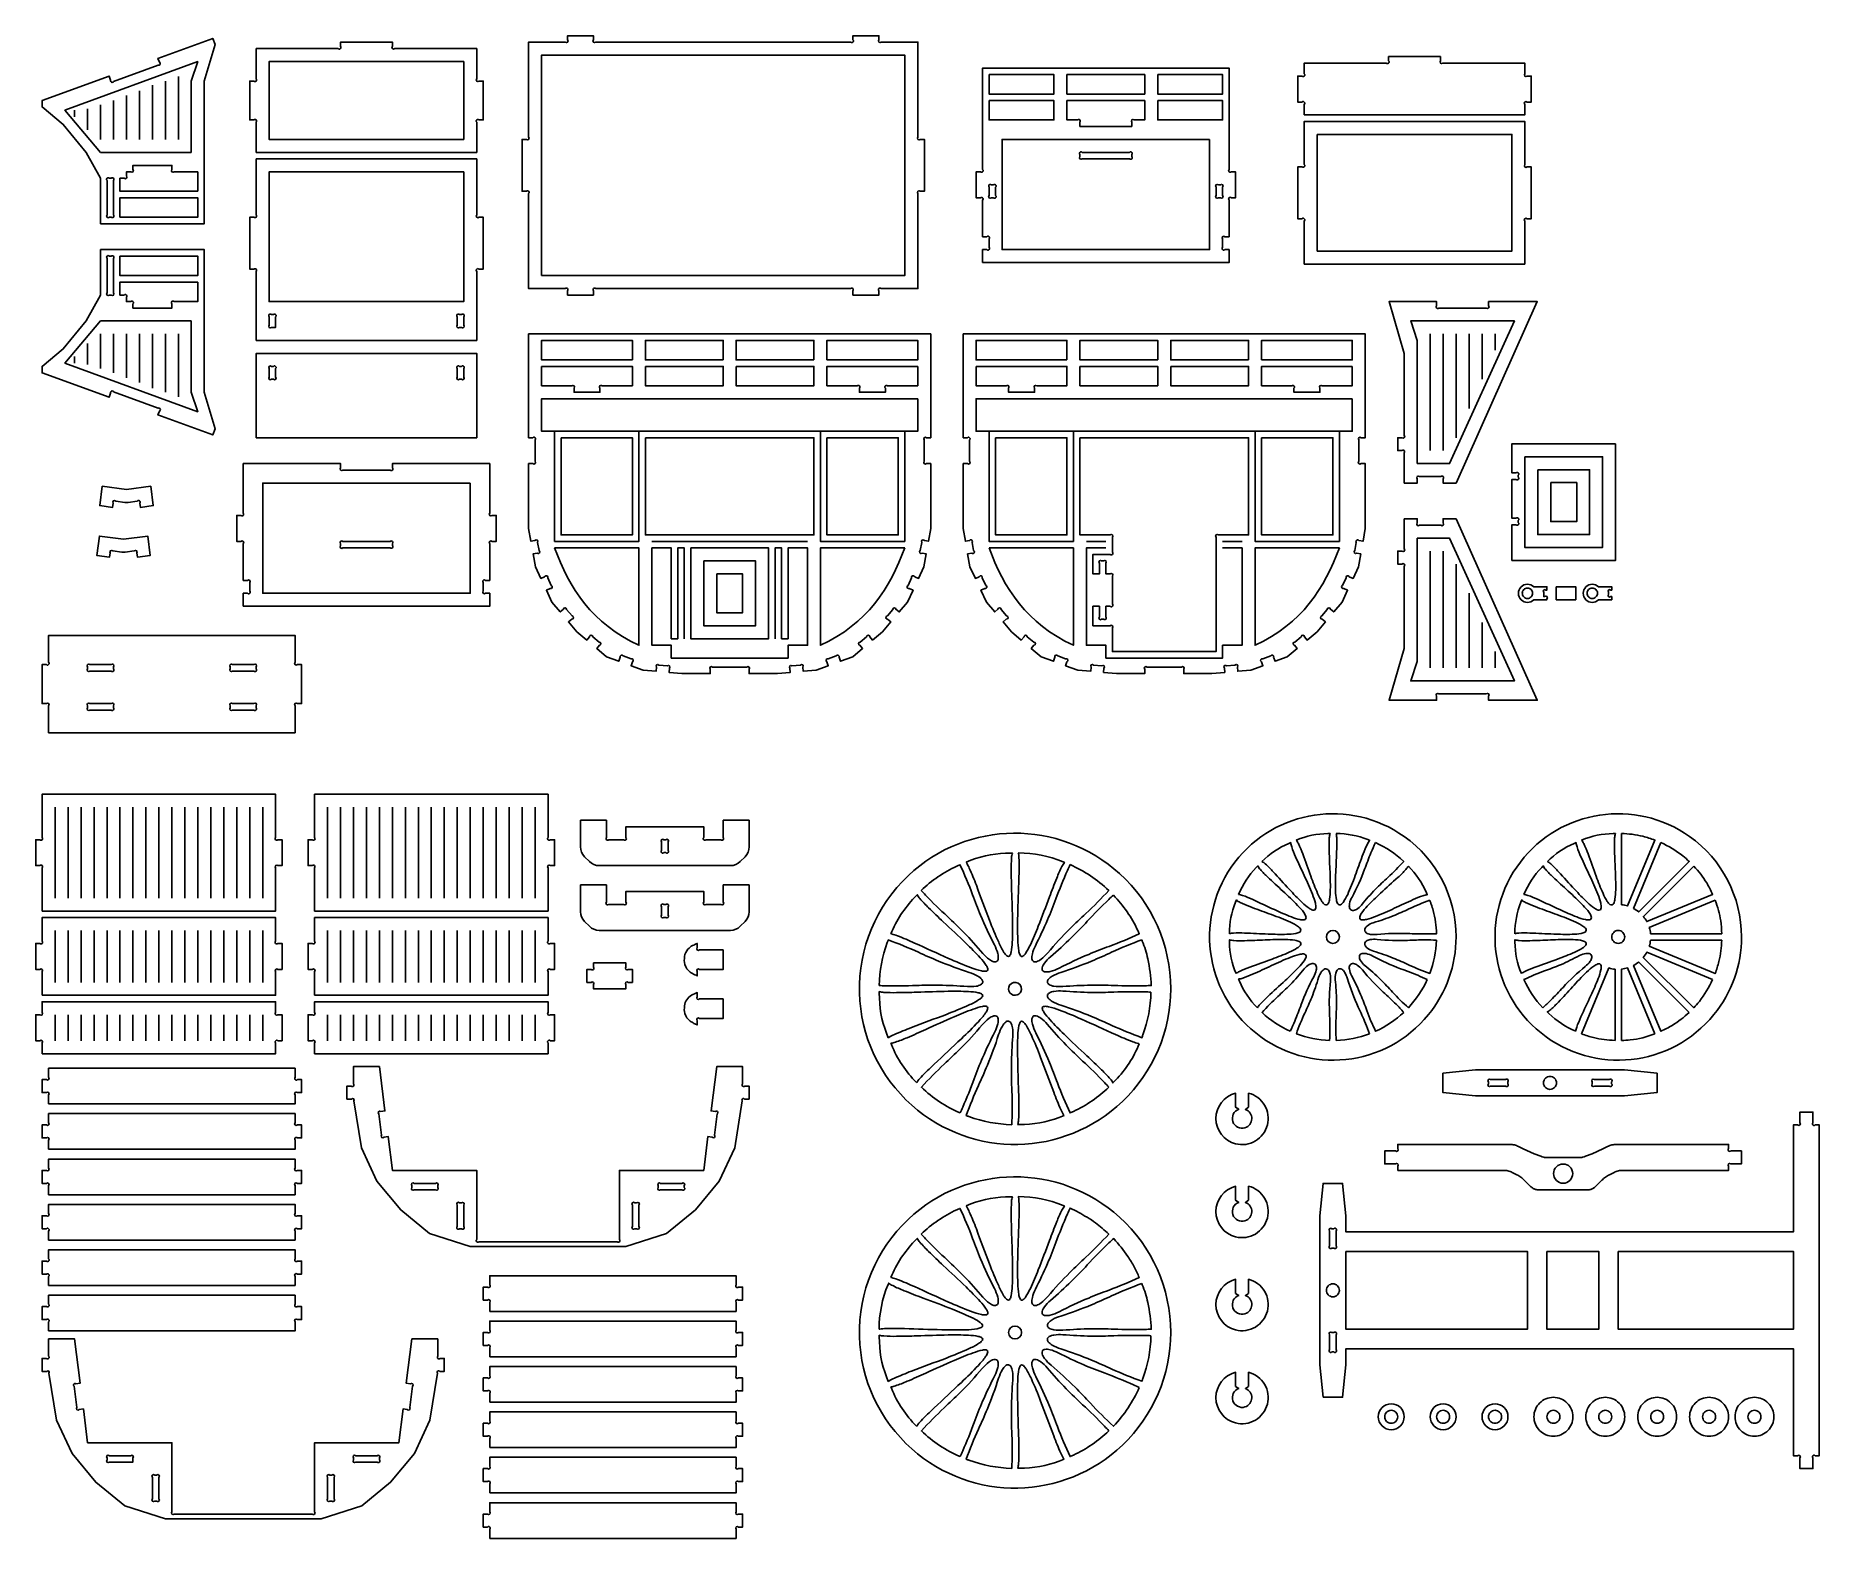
# Model space of a CAD drawing. Extents: x -1027 to 2273, y -840 to 1941.
import ezdxf

# ---------------------------------------------------------------- set-up
doc = ezdxf.new("R2010")
doc.units = 0
doc.header["$MEASUREMENT"] = 0
doc.layers.get('0').update_dxf_attribs({"linetype": 'CONTINUOUS'})
doc.layers.add('ENGRAVE', color=1, linetype='CONTINUOUS')

msp = doc.modelspace()

# ---------------------------------------------------------------- linework, layer by layer
for points in [[(-907.4, 1592.5), (-907.4, 1676.5), (-933.7, 1724.4), (-976.5, 1776.3), (-1015.4, 1808.5), (-1015.4, 1820.5), (-891.3, 1865.7), (-888.7, 1858.4, 1), (-883.3, 1855.8), (-801, 1885.8, 1), (-798.5, 1891.2), (-801.1, 1898.5), (-699.7, 1935.4), (-695.5, 1924.2), (-715.4, 1856.5), (-715.4, 1592.5)], [(-619.4, 1724.5), (-619.4, 1780.3, 1), (-623.6, 1784.5), (-631.4, 1784.5), (-631.4, 1856.5), (-623.6, 1856.5, 1), (-619.4, 1860.8), (-619.4, 1916.5), (-467.6, 1916.5, 1), (-463.4, 1920.8), (-463.4, 1928.5), (-367.4, 1928.5), (-367.4, 1920.8, 1), (-363.1, 1916.5), (-211.4, 1916.5), (-211.4, 1860.8, 1), (-207.1, 1856.5), (-199.4, 1856.5), (-199.4, 1784.5), (-207.1, 1784.5, 1), (-211.4, 1780.3), (-211.4, 1724.5)], [(-43.4, 1460.5), (-43.4, 1468.3, 1), (-47.6, 1472.5), (-115.4, 1472.5), (-115.4, 1648.3, 1), (-119.6, 1652.5), (-127.4, 1652.5), (-127.4, 1748.5), (-119.6, 1748.5, 1), (-115.4, 1752.8), (-115.4, 1928.5), (-47.6, 1928.5, 1), (-43.4, 1932.8), (-43.4, 1940.5), (4.6, 1940.5), (4.6, 1932.8, 1), (8.9, 1928.5), (480.4, 1928.5, 1), (484.6, 1932.8), (484.6, 1940.5), (532.6, 1940.5), (532.6, 1932.8, 1), (536.9, 1928.5), (604.9, 1928.5), (604.9, 1752.8, 1), (609.2, 1748.5), (616.9, 1748.5), (616.9, 1652.5), (609.2, 1652.5, 1), (604.9, 1648.3), (604.9, 1472.5), (536.9, 1472.5, 1), (532.6, 1468.3), (532.6, 1460.5), (484.6, 1460.5), (484.6, 1468.3, 1), (480.4, 1472.5), (8.9, 1472.5, 1), (4.6, 1468.3), (4.6, 1460.5)], [(1319.7, 1793.7), (1319.7, 1813.4, 1), (1315.4, 1817.7), (1307.7, 1817.7), (1307.7, 1865.7), (1315.4, 1865.7, 1), (1319.7, 1869.9), (1319.7, 1889.7), (1471.4, 1889.7, 1), (1475.7, 1893.9), (1475.7, 1901.7), (1571.7, 1901.7), (1571.7, 1893.9, 1), (1575.9, 1889.7), (1727.7, 1889.7), (1727.7, 1869.9, 1), (1731.9, 1865.7), (1739.7, 1865.7), (1739.7, 1817.7), (1731.9, 1817.7, 1), (1727.7, 1813.4), (1727.7, 1793.7)], [(724.6, 1520.5), (724.6, 1544.5), (732.4, 1544.5, 1), (736.6, 1548.8), (736.6, 1564.3, 1), (732.4, 1568.5), (724.6, 1568.5), (724.6, 1636.3, 1), (720.4, 1640.5), (712.6, 1640.5), (712.6, 1688.5), (720.4, 1688.5, 1), (724.6, 1692.8), (724.6, 1880.5), (1180.6, 1880.5), (1180.6, 1692.8, 1), (1184.8, 1688.5), (1192.6, 1688.5), (1192.6, 1640.5), (1184.8, 1640.5, 1), (1180.6, 1636.3), (1180.6, 1568.5), (1172.8, 1568.5, 1), (1168.6, 1564.3), (1168.6, 1548.8, 1), (1172.8, 1544.5), (1180.6, 1544.5), (1180.6, 1520.5)], [(880.6, 1820.5), (880.6, 1784.5), (900.4, 1784.5, -1), (904.6, 1780.3), (904.6, 1772.5), (1000.6, 1772.5), (1000.6, 1780.3, -1), (1004.8, 1784.5), (1024.6, 1784.5), (1024.6, 1820.5)], [(1319.7, 1517.7), (1319.7, 1597.4, 1), (1315.4, 1601.7), (1307.7, 1601.7), (1307.7, 1697.7), (1315.4, 1697.7, 1), (1319.7, 1701.9), (1319.7, 1781.7), (1727.7, 1781.7), (1727.7, 1701.9, 1), (1731.9, 1697.7), (1739.7, 1697.7), (1739.7, 1601.7), (1731.9, 1601.7, 1), (1727.7, 1597.4), (1727.7, 1517.7)], [(908.8, 1712.5), (996.4, 1712.5, 1), (1000.6, 1716.8), (1000.6, 1720.3, 1), (996.4, 1724.5), (908.8, 1724.5, 1), (904.6, 1720.3), (904.6, 1716.8, 1)], [(-727.4, 1652.5), (-727.4, 1688.5), (-771.1, 1688.5, -1), (-775.4, 1692.8), (-775.4, 1700.5), (-847.4, 1700.5), (-847.4, 1692.8, -1), (-851.6, 1688.5), (-859.4, 1688.5), (-859.4, 1680.8, -1), (-863.6, 1676.5), (-871.4, 1676.5), (-871.4, 1652.5)], [(-619.4, 1376.5), (-619.4, 1504.3, 1), (-623.6, 1508.5), (-631.4, 1508.5), (-631.4, 1604.5), (-623.6, 1604.5, 1), (-619.4, 1608.8), (-619.4, 1712.5), (-211.4, 1712.5), (-211.4, 1608.8, 1), (-207.1, 1604.5), (-199.4, 1604.5), (-199.4, 1508.5), (-207.1, 1508.5, 1), (-211.4, 1504.3), (-211.4, 1376.5)], [(-895.4, 1672.3), (-895.4, 1608.8, 1), (-891.1, 1604.5), (-887.6, 1604.5, 1), (-883.4, 1608.8), (-883.4, 1672.3, 1), (-887.6, 1676.5), (-891.1, 1676.5, 1)], [(736.6, 1660.3), (736.6, 1644.8, 1), (740.8, 1640.5), (744.4, 1640.5, 1), (748.6, 1644.8), (748.6, 1660.3, 1), (744.4, 1664.5), (740.8, 1664.5, 1)], [(1160.8, 1664.5), (1164.4, 1664.5, -1), (1168.6, 1660.3), (1168.6, 1644.8, -1), (1164.4, 1640.5), (1160.8, 1640.5, -1), (1156.6, 1644.8), (1156.6, 1660.3, -1)], [(-907.4, 1544.5), (-907.4, 1460.5), (-933.7, 1412.7), (-976.5, 1360.8), (-1015.4, 1328.5), (-1015.4, 1316.5), (-891.3, 1271.4), (-888.7, 1278.7, -1), (-883.3, 1281.2), (-801, 1251.3, -1), (-798.5, 1245.8), (-801.1, 1238.5), (-699.7, 1201.6), (-695.5, 1212.9), (-715.4, 1280.5), (-715.4, 1544.5)], [(-883.4, 1528.3), (-883.4, 1464.8, -1), (-887.6, 1460.5), (-891.1, 1460.5, -1), (-895.4, 1464.8), (-895.4, 1528.3, -1), (-891.1, 1532.5), (-887.6, 1532.5, -1)], [(-727.4, 1484.5), (-727.4, 1448.5), (-771.1, 1448.5, 1), (-775.4, 1444.3), (-775.4, 1436.5), (-847.4, 1436.5), (-847.4, 1444.3, 1), (-851.6, 1448.5), (-859.4, 1448.5), (-859.4, 1456.3, 1), (-863.6, 1460.5), (-871.4, 1460.5), (-871.4, 1484.5)], [(-595.4, 1420.3), (-595.4, 1404.8, 1), (-591.1, 1400.5), (-583.4, 1400.5), (-583.4, 1420.3, 1), (-587.6, 1424.5), (-591.1, 1424.5, 1)], [(-247.4, 1420.3), (-247.4, 1404.8, 1), (-243.1, 1400.5), (-239.6, 1400.5, 1), (-235.4, 1404.8), (-235.4, 1420.3, 1), (-239.6, 1424.5), (-243.1, 1424.5, 1)], [(1504.6, 1112.5), (1504.6, 1168.3, 1), (1500.4, 1172.5), (1492.6, 1172.5), (1492.6, 1196.5), (1500.4, 1196.5, 1), (1504.6, 1200.8), (1504.6, 1352.5), (1476.7, 1448.5), (1564.6, 1448.5), (1564.6, 1440.8, 1), (1568.8, 1436.5), (1656.4, 1436.5, 1), (1660.6, 1440.8), (1660.6, 1448.5), (1750.7, 1448.5), (1600.6, 1112.5), (1576.6, 1112.5), (1576.6, 1120.3, 1), (1572.4, 1124.5), (1532.8, 1124.5, 1), (1528.6, 1120.3), (1528.6, 1112.5)], [(628.6, 1028.5), (628.6, 1148.5), (620.8, 1148.5, -1), (616.6, 1152.8), (616.6, 1192.3, -1), (620.8, 1196.5), (628.6, 1196.5), (628.6, 1388.5), (-115.4, 1388.5), (-115.4, 1196.5), (-107.6, 1196.5, -1), (-103.4, 1192.3), (-103.4, 1152.8, -1), (-107.6, 1148.5), (-115.4, 1148.5), (-115.4, 1028.5), (-111.2, 1004.9), (-103.6, 1006.2, -1), (-98.7, 1002.8), (-96, 987.5, -1), (-99.4, 982.6), (-107.1, 981.3), (-102.9, 957.6), (-92.7, 935.9), (-85.7, 939.1, -1), (-80.1, 937.1), (-73.5, 923, -1), (-75.6, 917.4), (-82.6, 914.1), (-72.4, 892.4), (-57, 874), (-51.1, 879, -1), (-45.1, 878.4), (-35.1, 866.6, -1), (-35.7, 860.6), (-41.6, 855.6), (-26.2, 837.2), (-7.8, 821.8), (-2.8, 827.7, -1), (3.2, 828.2), (15.1, 818.3, -1), (15.6, 812.3), (10.6, 806.4), (29, 790.9), (51.5, 782.7), (54.2, 790, -1), (59.6, 792.5), (74.2, 787.2, -1), (76.7, 781.8), (74.1, 774.5), (96.6, 766.3), (120.6, 764.2), (121.2, 771.9, -1), (125.8, 775.8), (141.3, 774.4, -1), (145.1, 769.8), (144.5, 762.1), (168.4, 760), (220.6, 760), (220.6, 767.8, -1), (224.9, 772), (288.4, 772, -1), (292.6, 767.8), (292.6, 760), (344.8, 760), (368.7, 762.1), (368.1, 769.8, -1), (371.9, 774.4), (387.4, 775.8, -1), (392, 771.9), (392.7, 764.2), (416.6, 766.3), (439.1, 774.5), (436.5, 781.8, -1), (439, 787.2), (453.6, 792.5, -1), (459, 790), (461.7, 782.7), (484.2, 790.9), (502.6, 806.4), (497.6, 812.3, -1), (498.1, 818.3), (510, 828.2, -1), (516, 827.7), (521, 821.8), (539.4, 837.2), (554.8, 855.6), (548.9, 860.6, -1), (548.3, 866.6), (558.3, 878.4, -1), (564.3, 879), (570.2, 874), (585.7, 892.4), (595.8, 914.1), (588.8, 917.4, -1), (586.7, 923), (593.3, 937.1, -1), (598.9, 939.1), (606, 935.9), (616.1, 957.6), (620.3, 981.3), (612.6, 982.6, -1), (609.2, 987.5), (611.9, 1002.8, -1), (616.8, 1006.2), (624.4, 1004.9)], [(1432.6, 1028.5), (1432.6, 1148.5), (1424.8, 1148.5, -1), (1420.6, 1152.8), (1420.6, 1192.3, -1), (1424.8, 1196.5), (1432.6, 1196.5), (1432.6, 1388.5), (688.6, 1388.5), (688.6, 1196.5), (696.4, 1196.5, -1), (700.6, 1192.3), (700.6, 1152.8, -1), (696.4, 1148.5), (688.6, 1148.5), (688.6, 1028.5), (692.8, 1004.9), (700.4, 1006.2, -1), (705.3, 1002.8), (708, 987.5, -1), (704.6, 982.6), (696.9, 981.3), (701.1, 957.6), (711.3, 935.9), (718.3, 939.1, -1), (723.9, 937.1), (730.5, 923, -1), (728.4, 917.4), (721.4, 914.1), (731.5, 892.4), (747, 874), (752.9, 879, -1), (758.9, 878.4), (768.9, 866.6, -1), (768.3, 860.6), (762.4, 855.6), (777.8, 837.2), (796.2, 821.8), (801.2, 827.7, -1), (807.2, 828.2), (819.1, 818.3, -1), (819.6, 812.3), (814.6, 806.4), (833, 790.9), (855.5, 782.7), (858.2, 790, -1), (863.6, 792.5), (878.2, 787.2, -1), (880.7, 781.8), (878.1, 774.5), (900.6, 766.3), (924.6, 764.2), (925.2, 771.9, -1), (929.8, 775.8), (945.3, 774.4, -1), (949.1, 769.8), (948.5, 762.1), (972.4, 760), (1024.6, 760), (1024.6, 767.8, -1), (1028.8, 772), (1092.4, 772, -1), (1096.6, 767.8), (1096.6, 760), (1148.8, 760), (1172.7, 762.1), (1172.1, 769.8, -1), (1175.9, 774.4), (1191.4, 775.8, -1), (1196, 771.9), (1196.7, 764.2), (1220.6, 766.3), (1243.1, 774.5), (1240.5, 781.8, -1), (1243, 787.2), (1257.6, 792.5, -1), (1263, 790), (1265.7, 782.7), (1288.2, 790.9), (1306.6, 806.4), (1301.6, 812.3, -1), (1302.1, 818.3), (1314, 828.2, -1), (1320, 827.7), (1325, 821.8), (1343.4, 837.2), (1358.8, 855.6), (1352.9, 860.6, -1), (1352.3, 866.6), (1362.3, 878.4, -1), (1368.3, 879), (1374.2, 874), (1389.7, 892.4), (1399.8, 914.1), (1392.8, 917.4, -1), (1390.7, 923), (1397.3, 937.1, -1), (1402.9, 939.1), (1410, 935.9), (1420.1, 957.6), (1424.3, 981.3), (1416.6, 982.6, -1), (1413.2, 987.5), (1415.9, 1002.8, -1), (1420.8, 1006.2), (1428.4, 1004.9)], [(-583.4, 1324.3), (-583.4, 1308.8, -1), (-587.6, 1304.5), (-591.1, 1304.5, -1), (-595.4, 1308.8), (-595.4, 1324.3, -1), (-591.1, 1328.5), (-587.6, 1328.5, -1)], [(-243.1, 1328.5), (-239.6, 1328.5, -1), (-235.4, 1324.3), (-235.4, 1308.8, -1), (-239.6, 1304.5), (-243.1, 1304.5, -1), (-247.4, 1308.8), (-247.4, 1324.3, -1)], [(-91.4, 1328.5), (-91.4, 1292.5), (-35.6, 1292.5, -1), (-31.4, 1288.3), (-31.4, 1280.5), (16.6, 1280.5), (16.6, 1288.3, -1), (20.9, 1292.5), (76.6, 1292.5), (76.6, 1328.5)], [(604.6, 1328.5), (604.6, 1292.5), (548.8, 1292.5, 1), (544.6, 1288.3), (544.6, 1280.5), (496.6, 1280.5), (496.6, 1288.3, 1), (492.4, 1292.5), (436.6, 1292.5), (436.6, 1328.5)], [(712.6, 1328.5), (712.6, 1292.5), (768.4, 1292.5, -1), (772.6, 1288.3), (772.6, 1280.5), (820.6, 1280.5), (820.6, 1288.3, -1), (824.8, 1292.5), (880.6, 1292.5), (880.6, 1328.5)], [(1408.6, 1328.5), (1408.6, 1292.5), (1352.8, 1292.5, 1), (1348.6, 1288.3), (1348.6, 1280.5), (1300.6, 1280.5), (1300.6, 1288.3, 1), (1296.4, 1292.5), (1240.6, 1292.5), (1240.6, 1328.5)], [(904.6, 1196.5), (904.6, 1016.5), (960.4, 1016.5, -1), (964.6, 1012.3), (964.6, 984.8, -1), (960.4, 980.5), (928.6, 980.5), (928.6, 944.5), (940.6, 944.5), (940.6, 964.3, -1), (944.8, 968.5), (948.4, 968.5, -1), (952.6, 964.3), (952.6, 944.5), (960.4, 944.5, -1), (964.6, 940.3), (964.6, 888.8, -1), (960.4, 884.5), (952.6, 884.5), (952.6, 864.8, -1), (948.4, 860.5), (944.8, 860.5, -1), (940.6, 864.8), (940.6, 884.5), (928.6, 884.5), (928.6, 848.5), (960.4, 848.5, -1), (964.6, 844.3), (964.6, 800.5), (1156.6, 800.5), (1156.6, 1012.3, -1), (1160.9, 1016.5), (1216.6, 1016.5), (1216.6, 1196.5)], [(1895.7, 1185.3), (1703.7, 1185.3), (1703.7, 1131.3), (1711.4, 1131.3, -1), (1715.7, 1127.1), (1715.7, 1123.6, -1), (1711.4, 1119.3), (1703.7, 1119.3), (1703.7, 1047.3), (1711.4, 1047.3, -1), (1715.7, 1043.1), (1715.7, 1039.6, -1), (1711.4, 1035.3), (1703.7, 1035.3), (1703.7, 969.3), (1895.7, 969.3)], [(-643.4, 884.5), (-643.4, 908.5), (-635.6, 908.5, 1), (-631.4, 912.8), (-631.4, 928.3, 1), (-635.6, 932.5), (-643.4, 932.5), (-643.4, 1000.3, 1), (-647.6, 1004.5), (-655.4, 1004.5), (-655.4, 1052.5), (-647.6, 1052.5, 1), (-643.4, 1056.8), (-643.4, 1148.5), (-463.4, 1148.5), (-463.4, 1140.8, 1), (-459.1, 1136.5), (-371.6, 1136.5, 1), (-367.4, 1140.8), (-367.4, 1148.5), (-187.4, 1148.5), (-187.4, 1056.8, 1), (-183.1, 1052.5), (-175.4, 1052.5), (-175.4, 1004.5), (-183.1, 1004.5, 1), (-187.4, 1000.3), (-187.4, 932.5), (-195.1, 932.5, 1), (-199.4, 928.3), (-199.4, 912.8, 1), (-195.1, 908.5), (-187.4, 908.5), (-187.4, 884.5)], [(-856.2, 1076.8), (-839.4, 1079, -1), (-834.6, 1075.3), (-833.6, 1067.6), (-809.8, 1070.8), (-814.5, 1106.5), (-859.3, 1100.6), (-904.2, 1106.5), (-908.9, 1070.8), (-885.1, 1067.6), (-884.1, 1075.3, -1), (-879.3, 1079), (-862.5, 1076.8)], [(1504.6, 1046.5), (1504.6, 990.8, -1), (1500.4, 986.5), (1492.6, 986.5), (1492.6, 962.5), (1500.4, 962.5, -1), (1504.6, 958.3), (1504.6, 806.5), (1476.7, 710.5), (1564.6, 710.5), (1564.6, 718.3, -1), (1568.8, 722.5), (1656.4, 722.5, -1), (1660.6, 718.3), (1660.6, 710.5), (1750.7, 710.5), (1600.6, 1046.5), (1576.6, 1046.5), (1576.6, 1038.8, -1), (1572.4, 1034.5), (1532.8, 1034.5, -1), (1528.6, 1038.8), (1528.6, 1046.5)], [(-861.7, 984.6), (-844.9, 986.8, -1), (-840.1, 983.2), (-839.1, 975.5), (-815.3, 978.6), (-820, 1014.3), (-864.8, 1008.4), (-909.6, 1014.3), (-914.3, 978.6), (-890.5, 975.5), (-889.5, 983.2, -1), (-884.8, 986.8), (-867.9, 984.6)], [(-459.1, 1004.5), (-371.6, 1004.5, -1), (-367.4, 1000.3), (-367.4, 996.8, -1), (-371.6, 992.5), (-459.1, 992.5, -1), (-463.4, 996.8), (-463.4, 1000.3, -1)], [(1744.3, 920.5, 0.41271), (1720.7, 920.3, 0.41271), (1720.7, 896.6, 0.41145), (1744.3, 896.5), (1768.6, 896.5), (1768.6, 898.3, 1), (1764.4, 902.5), (1762.6, 902.5), (1762.6, 910.3, -1), (1766.8, 914.5), (1768.6, 914.5), (1768.6, 920.5)], [(1864.3, 920.5, 0.41271), (1840.7, 920.3, 0.41271), (1840.7, 896.6, 0.41145), (1864.3, 896.5), (1888.6, 896.5), (1888.6, 902.5), (1886.8, 902.5, -1), (1882.6, 906.8), (1882.6, 910.3, -1), (1886.8, 914.5), (1888.6, 914.5), (1888.6, 920.5)], [(1732.6, 898.9, 0.414214), (1742.2, 908.5, 0.414214), (1732.6, 918.1, 0.414214), (1723, 908.5, 0.414214)], [(1852.6, 898.9, 0.414214), (1862.2, 908.5, 0.414214), (1852.6, 918.1, 0.414214), (1843, 908.5, 0.414214)], [(-1003.4, 650.5), (-1003.4, 700.3, 1), (-1007.6, 704.5), (-1015.4, 704.5), (-1015.4, 776.5), (-1007.6, 776.5, 1), (-1003.4, 780.8), (-1003.4, 830.5), (-547.4, 830.5), (-547.4, 780.8, 1), (-543.1, 776.5), (-535.4, 776.5), (-535.4, 704.5), (-543.1, 704.5, 1), (-547.4, 700.3), (-547.4, 650.5)], [(-927.1, 776.5), (-887.6, 776.5, -1), (-883.4, 772.3), (-883.4, 768.8, -1), (-887.6, 764.5), (-927.1, 764.5, -1), (-931.4, 768.8), (-931.4, 772.3, -1)], [(-663.1, 764.5), (-623.6, 764.5, 1), (-619.4, 768.8), (-619.4, 772.3, 1), (-623.6, 776.5), (-663.1, 776.5, 1), (-667.4, 772.3), (-667.4, 768.8, 1)], [(-927.1, 692.5), (-887.6, 692.5, 1), (-883.4, 696.8), (-883.4, 700.3, 1), (-887.6, 704.5), (-927.1, 704.5, 1), (-931.4, 700.3), (-931.4, 696.8, 1)], [(-623.6, 704.5), (-663.1, 704.5, 1), (-667.4, 700.3), (-667.4, 696.8, 1), (-663.1, 692.5), (-623.6, 692.5, 1), (-619.4, 696.8), (-619.4, 700.3, 1)], [(-1015.4, 320.5), (-1015.4, 400.3, 1), (-1019.6, 404.5), (-1027.4, 404.5), (-1027.4, 452.5), (-1019.6, 452.5, 1), (-1015.4, 456.8), (-1015.4, 536.5), (-583.4, 536.5), (-583.4, 456.8, 1), (-579.1, 452.5), (-571.4, 452.5), (-571.4, 404.5), (-579.1, 404.5, 1), (-583.4, 400.3), (-583.4, 320.5)], [(-511.4, 320.5), (-511.4, 400.3, 1), (-515.6, 404.5), (-523.4, 404.5), (-523.4, 452.5), (-515.6, 452.5, 1), (-511.4, 456.8), (-511.4, 536.5), (-79.4, 536.5), (-79.4, 456.8, 1), (-75.1, 452.5), (-67.4, 452.5), (-67.4, 404.5), (-75.1, 404.5, 1), (-79.4, 400.3), (-79.4, 320.5)], [(1600.6, 272.5, 0.243282), (1504.4, 458.5, 0.404072), (1191.5, 411, 0.407608), (1229.8, 94.8, 0.412885), (1549.4, 128.7, 0.172941)], [(2128.6, 272.5, 0.243282), (2032.4, 458.5, 0.404072), (1719.5, 411, 0.407609), (1757.8, 94.8, 0.412885), (2077.4, 128.7, 0.172941)], [(-19.4, 488.5), (28.6, 488.5), (28.6, 456.8, 1), (32.9, 452.5), (60.4, 452.5, 1), (64.6, 456.8), (64.6, 476.5), (208.6, 476.5), (208.6, 456.8, 1), (212.9, 452.5), (240.4, 452.5, 1), (244.6, 456.8), (244.6, 488.5), (292.6, 488.5), (292.6, 439.1, -0.198916), (285.1, 421), (276.1, 412, -0.198915), (258, 404.5), (15.2, 404.5, -0.198915), (-2.9, 412), (-11.9, 421, -0.198914), (-19.4, 439.1)], [(1072.6, 176.5, 0.21178), (978.1, 389.7, 0.391929), (587.2, 386.2, 0.213524), (496.7, 169.3, 0.208326), (593.7, -39, 0.390197), (983.2, -31.9, 0.205517)], [(1304.9, 451.7, -0.099565), (1363.3, 463.7), (1367.4, 463.7, 0.070307), (1365.9, 455.7, 0.025895), (1365.6, 436.1, 0.005837), (1367.1, 397.9, -0.01601), (1367.9, 359.9, -0.036411), (1366.5, 342.5, -0.07724), (1364.2, 334.6, -0.193502), (1361.4, 331.8, -0.246041), (1357.4, 332.6, -0.090618), (1352.3, 338.3, -0.040959), (1344.4, 353.1, -0.017856), (1331.8, 384.9, 0.003032), (1316.8, 426.1, 0.023885), (1308.8, 445.2, 0.055063)], [(1378.6, 464, -0.093763), (1437.1, 452.7), (1440.9, 451.1, 0.070307), (1436.5, 444.3, 0.026135), (1428.7, 426.4, 0.005976), (1415.6, 390.5, -0.015999), (1401.8, 355.3, -0.036365), (1393.8, 339.7, -0.07668), (1388.7, 333.3, -0.192132), (1385, 331.7, -0.247601), (1381.6, 334, -0.092119), (1379.1, 341.1, -0.041009), (1377.4, 357.8, -0.018067), (1377.9, 392, 0.002962), (1379.8, 435.8, 0.023921), (1379.7, 456.5, 0.055321)], [(1832.9, 451.7, -0.099565), (1891.3, 463.7), (1895.4, 463.7, 0.070307), (1893.9, 455.7, 0.025895), (1893.6, 436.1, 0.005837), (1895.1, 397.9, -0.01601), (1895.9, 359.9, -0.036411), (1894.5, 342.5, -0.07724), (1892.2, 334.6, -0.193504), (1889.3, 331.8, -0.24604), (1885.3, 332.6, -0.090617), (1880.3, 338.3, -0.040959), (1872.4, 353.1, -0.017856), (1859.8, 384.9, 0.003032), (1844.8, 426.1, 0.023885), (1836.8, 445.2, 0.055063)], [(1906.6, 464, -0.053553), (1946.1, 458.8, -0.032919), (1968.3, 451.7), (1917.9, 330, 0.049855), (1906.6, 332.2)], [(130.6, 448.3), (130.6, 432.8, 1), (134.9, 428.5), (138.4, 428.5, 1), (142.6, 432.8), (142.6, 448.3, 1), (138.4, 452.5), (134.9, 452.5, 1)], [(1241.4, 412.2, -0.09623), (1290.9, 445.5), (1294.7, 447.1, 0.07041), (1296.4, 439.1, 0.026017), (1303.6, 420.9, 0.005895), (1319.6, 386.3, -0.016027), (1334.8, 351.5, -0.036448), (1340.2, 334.9, -0.077155), (1341, 326.7, -0.192541), (1339.5, 323, -0.24616), (1335.5, 322.3, -0.091184), (1328.6, 325.6, -0.041205), (1315.7, 336.2, -0.017959), (1291.8, 360.8, 0.003012), (1262.3, 393.1, 0.023918), (1247.6, 407.6, 0.055117)], [(1451.4, 447.1, -0.081762), (1503.6, 412.3, -0.024137), (1474.5, 382.8, 0.011756), (1451.4, 360.8, 0.022775), (1425.5, 331.6, -0.081665), (1416.2, 323.6, -0.147369), (1409, 321.6, -0.337047), (1403.4, 326.5, -0.114833), (1403.4, 334.1, -0.073818), (1408.1, 346.3, 0.036955), (1431.3, 397.8, -0.010558), (1443, 428.2, -0.012707)], [(1769.4, 412.2, -0.096231), (1818.9, 445.5), (1822.7, 447.1, 0.07041), (1824.4, 439.1, 0.026017), (1831.6, 420.9, 0.005895), (1847.6, 386.3, -0.016027), (1862.8, 351.5, -0.036448), (1868.2, 334.9, -0.077154), (1869, 326.7, -0.19254), (1867.5, 323, -0.246161), (1863.5, 322.3, -0.091185), (1856.6, 325.6, -0.041205), (1843.7, 336.2, -0.017959), (1819.8, 360.8, 0.003012), (1790.2, 393.1, 0.023918), (1775.6, 407.6, 0.055118)], [(1979.4, 447.1, -0.063904), (2019.9, 422.5, -0.021632), (2031.8, 412.2), (1938.5, 318.9, 0.049792), (1929, 325.3)], [(611, 358.6, -0.0811), (676.6, 403.5, -0.007919), (682.7, 406.2, -0.019395), (706.1, 350.7, 0.007964), (720.8, 312.7, 0.02097), (746.3, 258, -0.055565), (752.5, 241.7, -0.095384), (753.4, 232.1, -0.199945), (750.9, 227.4, -0.220985), (745.5, 226.6, -0.098592), (737.1, 230.8, -0.054984), (725.2, 241.8, 0.015697), (689.8, 280.9, 0.012322), (659.6, 310.2, -0.01614), (619.1, 349.9, -0.003727)], [(694, 411, -0.095029), (767.1, 427.5, -0.012169), (779.6, 427.7, 0.058538), (778.1, 419, 0.023125), (777.5, 395.8, 0.00662), (778.3, 358.2, -0.004803), (779.9, 300.2, -0.017644), (779.5, 262.8, -0.040554), (777.4, 244.5, -0.081454), (775.2, 238.5, -0.243498), (772.5, 236.4, -0.198617), (769, 237.9, -0.071237), (764.1, 244, -0.035072), (754.3, 262.6, -0.015759), (737.3, 303.6, -0.001102), (713, 368.1, 0.015937), (700, 399.9, 0.036348), (694.7, 410)], [(790.6, 428, -0.100712), (873.4, 411.4), (876, 410.3, 0.058805), (871.3, 402.9, 0.023291), (861.8, 381.6, 0.006699), (848.3, 346.7, -0.004741), (827.6, 292.5, -0.017578), (813, 258.2, -0.040394), (804, 242.1, -0.080995), (799.7, 237.4, -0.242503), (796.4, 236.5, -0.199662), (793.8, 239.2, -0.071689), (791.5, 246.6, -0.035245), (789.6, 267.6, -0.015833), (789.5, 312.1, -0.001152), (791.7, 381, 0.015881), (791.9, 415.4, 0.036248), (790.9, 426.8)], [(886.3, 406.3, -0.084092), (958, 358.7, -0.019446), (915.6, 315.9, 0.007978), (886.1, 287.7, 0.021038), (845.2, 243.1, -0.055487), (832.6, 231.1, -0.095059), (824.1, 226.7, -0.199296), (818.7, 227.1, -0.221639), (815.9, 231.8, -0.098933), (816.6, 241.2, -0.055064), (822.2, 256.3, 0.015637), (844.7, 304, 0.012299), (860.2, 343, -0.016105), (881.4, 395.6, -0.003715)], [(1198.1, 351.3, -0.092933), (1230.9, 401.1), (1233.7, 404, 0.070364), (1238.4, 397.3, 0.026043), (1252, 383.3, 0.005927), (1280.1, 357.3, -0.015985), (1307.4, 331, -0.036383), (1318.8, 317.7, -0.077029), (1322.7, 310.5, -0.192453), (1322.8, 306.5, -0.246597), (1319.3, 304.3, -0.091164), (1311.7, 304.7, -0.041164), (1295.8, 309.6, -0.017945), (1264.3, 323.1, 0.002975), (1224.6, 341.6, 0.023842), (1205.5, 349.5, 0.055062)], [(1512.3, 403.7, -0.096223), (1545.6, 354.3), (1547.1, 350.5, 0.070195), (1539.2, 348.8, 0.025969), (1521, 341.6, 0.005881), (1486.3, 325.6, -0.01602), (1451.6, 310.4, -0.036385), (1435, 305, -0.076886), (1426.8, 304.1, -0.193248), (1423.1, 305.6, -0.247055), (1422.4, 309.6, -0.091537), (1425.6, 316.5, -0.041283), (1436.3, 329.4, -0.01797), (1460.8, 353.3, 0.003023), (1493.1, 382.9, 0.023953), (1507.7, 397.5, 0.055242)], [(1726.1, 351.3, -0.092933), (1758.9, 401.1), (1761.7, 404, 0.070364), (1766.3, 397.3, 0.026043), (1780, 383.3, 0.005927), (1808.1, 357.3, -0.015985), (1835.4, 331, -0.036383), (1846.8, 317.7, -0.077028), (1850.7, 310.5, -0.192453), (1850.7, 306.5, -0.246597), (1847.3, 304.3, -0.091164), (1839.7, 304.7, -0.041164), (1823.8, 309.6, -0.017945), (1792.3, 323.1, 0.002975), (1752.6, 341.6, 0.023842), (1733.5, 349.5, 0.055062)], [(2040.3, 403.7, -0.054313), (2064.2, 372.5, -0.034954), (2075.1, 351.3), (1953.4, 300.9, 0.05162), (1947, 310.4)], [(-19.4, 368.7), (28.6, 368.7), (28.6, 337, 1), (32.9, 332.7), (60.4, 332.7, 1), (64.6, 337), (64.6, 356.7), (208.6, 356.7), (208.6, 337, 1), (212.9, 332.7), (240.4, 332.7, 1), (244.6, 337), (244.6, 368.7), (292.6, 368.7), (292.6, 319.3, -0.198917), (285.1, 301.3), (276.1, 292.2, -0.198915), (258, 284.7), (15.2, 284.7, -0.198916), (-2.9, 292.2), (-11.9, 301.3, -0.198914), (-19.4, 319.3)], [(130.6, 328.5), (130.6, 313, 1), (134.9, 308.7), (138.4, 308.7, 1), (142.6, 313), (142.6, 328.5, 1), (138.4, 332.7), (134.9, 332.7, 1)], [(554.8, 278.2, -0.094067), (598.6, 345.6, -0.006452), (603.5, 350.5, 0.058482), (608.6, 343.4, 0.023194), (624.6, 326.5, 0.006665), (651.7, 300.5, -0.00477), (693.9, 260.7, -0.017606), (720, 234, -0.04042), (731.4, 219.5, -0.080937), (734.1, 213.8, -0.241843), (733.7, 210.3, -0.200125), (730.2, 208.9, -0.071746), (722.5, 209.7, -0.035234), (702.4, 215.9, -0.015816), (661.4, 232.9, -0.001131), (598.6, 261.3, 0.015925), (567, 274.6, 0.03639), (556.1, 278)], [(966.7, 350.1, -0.081098), (1011.6, 284.5, -0.007918), (1014.3, 278.4, -0.019395), (958.8, 255.1, 0.007964), (920.8, 240.3, 0.020971), (866, 214.8, -0.055566), (849.8, 208.6, -0.095385), (840.2, 207.8, -0.199944), (835.5, 210.2, -0.220982), (834.7, 215.6, -0.098593), (838.9, 224.1, -0.054985), (849.9, 235.9, 0.015697), (889, 271.3, 0.012323), (918.2, 301.5, -0.01614), (958, 342, -0.003727)], [(1181.1, 278.5, -0.093765), (1192.5, 337), (1194, 340.9, 0.070315), (1200.8, 336.4, 0.026137), (1218.8, 328.7, 0.005977), (1254.6, 315.5, -0.015998), (1289.9, 301.7, -0.036365), (1305.5, 293.8, -0.076691), (1311.9, 288.6, -0.192187), (1313.4, 284.9, -0.247561), (1311.2, 281.5, -0.092095), (1304, 279, -0.041002), (1287.4, 277.4, -0.018065), (1253.1, 277.8, 0.002961), (1209.3, 279.7, 0.023916), (1188.7, 279.7, 0.055306)], [(1551.8, 340.3, 0.023635), (1513.4, 324.5, -0.012281), (1484.3, 311.6, -0.022898), (1447.4, 298.8, 0.081859), (1436.5, 293.3, 0.148138), (1431.9, 287.4, 0.336526), (1434.3, 280.3, 0.122722), (1442.3, 277.3, 0.066157), (1454.4, 277.1, -0.036883), (1510.9, 278.8, 0.011922), (1545.4, 278, 0.011565), (1564.4, 278.5, 0.053394), (1558.2, 321.4, 0.022162), (1554.5, 333, 0.046501), (1552.5, 338, -0.0553)], [(1709.1, 278.5, -0.093765), (1720.5, 337), (1722, 340.9, 0.070315), (1728.8, 336.4, 0.026137), (1746.8, 328.7, 0.005977), (1782.6, 315.5, -0.015998), (1817.9, 301.7, -0.036365), (1833.5, 293.8, -0.076691), (1839.9, 288.6, -0.192187), (1841.4, 284.9, -0.247562), (1839.2, 281.5, -0.092096), (1832, 279, -0.041002), (1815.4, 277.4, -0.018065), (1781.1, 277.8, 0.002961), (1737.3, 279.7, 0.023916), (1716.7, 279.7, 0.055306)], [(2079.8, 340.3), (1958, 289.8, -0.053218), (1960.3, 278.5), (2092.1, 278.5, 0.034923), (2090.1, 302.6, 0.057453)], [(-1015.4, 164.5), (-1015.4, 208.3, 1), (-1019.6, 212.5), (-1027.4, 212.5), (-1027.4, 260.5), (-1019.6, 260.5, 1), (-1015.4, 264.8), (-1015.4, 308.5), (-583.4, 308.5), (-583.4, 264.8, 1), (-579.1, 260.5), (-571.4, 260.5), (-571.4, 212.5), (-579.1, 212.5, 1), (-583.4, 208.3), (-583.4, 164.5)], [(-511.4, 164.5), (-511.4, 208.3, 1), (-515.6, 212.5), (-523.4, 212.5), (-523.4, 260.5), (-515.6, 260.5, 1), (-511.4, 264.8), (-511.4, 308.5), (-79.4, 308.5), (-79.4, 264.8, 1), (-75.1, 260.5), (-67.4, 260.5), (-67.4, 212.5), (-75.1, 212.5, 1), (-79.4, 208.3), (-79.4, 164.5)], [(533.1, 182.5, -0.080926), (548.1, 262, -0.006161), (550.1, 266.9, -0.019468), (605.8, 244.2, 0.007993), (643.2, 227.7, 0.021052), (699.9, 207, -0.055552), (715.8, 200, -0.095381), (723.2, 193.8, -0.199994), (724.8, 188.7, -0.220989), (721.5, 184.3, -0.098561), (712.6, 181.3, -0.054961), (696.4, 180.7, 0.015624), (643.7, 183.3, 0.012271), (601.7, 182.7, -0.016076), (544.9, 182.1, -0.003712)], [(1019.1, 267.2, 0.019109), (963.3, 244.2, -0.008366), (926, 227.7, -0.021161), (869.3, 207, 0.055541), (853.4, 200, 0.095456), (846, 193.8, 0.200243), (844.4, 188.7, 0.220828), (847.7, 184.3, 0.09843), (856.6, 181.3, 0.054919), (872.8, 180.7, -0.015643), (925.5, 183.3, -0.012199), (967.6, 182.7, 0.016088), (1024.7, 182.2, 0.003692), (1036.6, 182.6, 0.041816), (1030.3, 232.1, 0.043776), (1019.9, 264.7, -0.01839)], [(1193.4, 204.8, -0.099534), (1181.4, 263.2), (1181.4, 267.3, 0.069908), (1189.4, 265.8, 0.02587), (1209, 265.5, 0.005829), (1247.1, 267, -0.016058), (1285, 267.8, -0.036407), (1302.5, 266.4, -0.076829), (1310.4, 264.1, -0.192741), (1313.3, 261.3, -0.247519), (1312.4, 257.3, -0.091694), (1306.8, 252.2, -0.04131), (1292, 244.3, -0.017962), (1260.2, 231.7, 0.00306), (1219, 216.7, 0.024038), (1200, 208.7, 0.055453)], [(1384.6, 272.5, 0.413694), (1372.6, 284.5, 0.413694), (1360.6, 272.5, 0.413694), (1372.6, 260.5, 0.413694)], [(1564.1, 266.5, -0.082819), (1551.9, 205, -0.024196), (1513.5, 220.6, 0.011783), (1484.4, 233.5, 0.022842), (1447.5, 246.2, -0.081778), (1436.6, 251.7, -0.147303), (1431.9, 257.6, -0.33666), (1434.4, 264.7, -0.11501), (1441.4, 267.6, -0.07396), (1454.4, 267.9, 0.036957), (1510.9, 266.2, -0.010559), (1543.5, 267.1, -0.01271)], [(1721.4, 204.8, -0.099534), (1709.4, 263.2), (1709.4, 267.3, 0.069908), (1717.4, 265.8, 0.02587), (1737, 265.5, 0.005829), (1775.1, 267, -0.016058), (1813, 267.8, -0.036406), (1830.5, 266.4, -0.076828), (1838.4, 264.1, -0.19274), (1841.3, 261.3, -0.247519), (1840.4, 257.3, -0.091694), (1834.8, 252.2, -0.04131), (1820, 244.3, -0.017962), (1788.2, 231.7, 0.00306), (1747, 216.7, 0.024038), (1728, 208.7, 0.055454)], [(1912.6, 272.5, 0.414214), (1900.6, 284.5, 0.414214), (1888.6, 272.5, 0.414214), (1900.6, 260.5, 0.414214)], [(2092.1, 266.5, -0.053554), (2086.8, 227, -0.032921), (2079.8, 204.8), (1958, 255.2, 0.050043), (1960.3, 266.5)], [(244.6, 248.5), (200.9, 248.5, -1), (196.6, 252.8), (196.6, 260.5, 0.021616), (187.9, 256.5, 0.08231), (179.5, 250.2, 0.158207), (173.1, 236.1, 0.097463), (173.7, 221.6, 0.177471), (183.6, 207.6, 0.02745), (187.7, 205, 0.020909), (196.6, 200.5), (196.6, 208.3, -1), (200.9, 212.5), (244.6, 212.5)], [(1233, 141.4, -0.096214), (1199.7, 190.8), (1198.1, 194.6, 0.070195), (1206, 196.3, 0.025968), (1224.2, 203.5, 0.00588), (1258.9, 219.5, -0.01602), (1293.6, 234.7, -0.036386), (1310.2, 240.1, -0.07689), (1318.4, 241, -0.193258), (1322.1, 239.4, -0.247045), (1322.9, 235.4, -0.091533), (1319.6, 228.6, -0.041282), (1309, 215.7, -0.017969), (1284.4, 191.8, 0.003023), (1252.1, 162.2, 0.023954), (1237.5, 147.5, 0.055241)], [(1547.1, 193.7, -0.081757), (1512.4, 141.5, -0.024121), (1482.9, 170.6, 0.011754), (1460.9, 193.7, 0.022747), (1431.6, 219.7, -0.081645), (1423.7, 228.9, -0.147767), (1421.6, 236.1, -0.337211), (1426.6, 241.8, -0.114429), (1434.2, 241.7, -0.07364), (1446.4, 237, 0.036892), (1497.9, 213.8, -0.011871), (1529.9, 201.5, -0.011612)], [(1761, 141.4, -0.085637), (1726.2, 193.6, -0.024043), (1764.3, 209.7, 0.011709), (1794, 221.1, 0.022695), (1829.1, 238.2, -0.086406), (1841.1, 242, -0.151427), (1848.4, 241, -0.325771), (1851.5, 234.4, -0.115248), (1848.6, 227.4, -0.073889), (1839.6, 218, 0.037057), (1798.4, 179.2, -0.010593), (1776, 155.6, -0.012743)], [(2075.1, 193.7, -0.063904), (2050.6, 153.2, -0.021635), (2040.3, 141.4), (1946.9, 234.7, 0.050461), (1953.4, 244.2)], [(4.6, 224.5), (4.6, 216.8, -1), (0.4, 212.5), (-7.4, 212.5), (-7.4, 188.5), (0.4, 188.5, -1), (4.6, 184.3), (4.6, 176.5), (64.6, 176.5), (64.6, 184.3, -1), (68.9, 188.5), (76.6, 188.5), (76.6, 212.5), (68.9, 212.5, -1), (64.6, 216.8), (64.6, 224.5)], [(1293.8, 98, -0.081764), (1241.6, 132.7, -0.024137), (1270.7, 162.3, 0.011756), (1293.8, 184.2, 0.022775), (1319.7, 213.4, -0.081665), (1329, 221.4, -0.147369), (1336.2, 223.5, -0.337046), (1341.8, 218.5, -0.114833), (1341.8, 210.9, -0.073818), (1337.1, 198.8, 0.036955), (1313.9, 147.2, -0.010558), (1302.2, 116.9, -0.012707)], [(1366.6, 81, -0.082822), (1305.1, 93.3, -0.024195), (1320.6, 131.6, 0.011782), (1333.5, 160.7, 0.022842), (1346.3, 197.6, -0.081772), (1351.8, 208.5, -0.14726), (1357.7, 213.2, -0.33667), (1364.8, 210.8, -0.115045), (1367.7, 203.8, -0.073971), (1368, 190.7, 0.036963), (1366.3, 134.2, -0.010562), (1367.2, 101.7, -0.012712)], [(1440.3, 93.3, -0.088912), (1378.8, 81, -0.023984), (1378.5, 122.5, 0.011689), (1379.3, 154.4, 0.02261), (1377, 193.4, -0.081424), (1377.9, 205.6, -0.147319), (1381.5, 212.2, -0.337844), (1389, 212.6, -0.114628), (1394.3, 207.2, -0.073572), (1399.6, 195.3, 0.037), (1419.7, 142.4, -0.010572), (1432.9, 112.6, -0.012721)], [(1503.8, 132.9, -0.085642), (1451.6, 98.1, -0.024071), (1435.5, 136.2, 0.011729), (1424, 165.9, 0.022704), (1407, 201.1, -0.081669), (1403.1, 212.7, -0.147437), (1404, 220.1, -0.337056), (1410.7, 223.4, -0.11477), (1417.7, 220.5, -0.073791), (1427.2, 211.5, 0.037039), (1465.9, 170.3, -0.01058), (1489.5, 147.9, -0.012737)], [(1821.8, 98, -0.092929), (1772.1, 130.8), (1769.1, 133.7, 0.070284), (1775.8, 138.3, 0.02605), (1789.9, 151.9, 0.005927), (1815.8, 180, -0.016008), (1842.1, 207.3, -0.036399), (1855.4, 218.7, -0.076929), (1862.6, 222.6, -0.193297), (1866.6, 222.6, -0.246975), (1868.8, 219.2, -0.091525), (1868.4, 211.6, -0.041292), (1863.5, 195.7, -0.017987), (1850, 164.2, 0.002986), (1831.5, 124.5, 0.023903), (1823.7, 105.4, 0.055219)], [(1894.6, 81, -0.053555), (1855.1, 86.3, -0.03292), (1832.9, 93.3), (1883.3, 215.1, 0.049852), (1894.6, 212.8)], [(1968.3, 93.3, -0.069136), (1922.7, 82, -0.023294), (1906.6, 81), (1906.6, 213, 0.049752), (1917.9, 215.2)], [(2031.8, 132.9, -0.054313), (2000.5, 108.9, -0.034948), (1979.4, 98), (1929, 219.8, 0.049918), (1938.5, 226.1)], [(244.6, 157.7), (200.9, 157.7, -1), (196.6, 161.9), (196.6, 169.7, 0.030229), (186.1, 164.6, 0.112837), (177.1, 156.3, 0.118473), (173.1, 145.2, 0.097463), (173.7, 130.7, 0.17747), (183.6, 116.7, 0.041119), (190.6, 112.6, 0.013939), (196.6, 109.7), (196.6, 117.4, -1), (200.9, 121.7), (244.6, 121.7)], [(550.1, 85.9, -0.095022), (533.6, 159, -0.012172), (533.4, 171.5, 0.058539), (542.1, 170, 0.023126), (565.4, 169.4, 0.00662), (602.9, 170.2, -0.004803), (661, 171.9, -0.017645), (698.3, 171.4, -0.040555), (716.6, 169.3, -0.081455), (722.6, 167.1, -0.243495), (724.7, 164.4, -0.198618), (723.2, 160.9, -0.071238), (717.2, 156, -0.035072), (698.6, 146.2, -0.015759), (657.5, 129.2, -0.001102), (593, 104.9, 0.015937), (561.3, 91.9, 0.036348), (551.2, 86.6)], [(795.2, 170.8, 0.405351), (790.6, 187, 0.387114), (774.6, 183.3, 0.322433), (775.1, 169.2, 0.322433), (788.6, 165.2, 0.18167)], [(1036.1, 170.5, -0.080931), (1021.1, 91.1, -0.006162), (1019.2, 86.1, -0.019468), (963.4, 108.9, 0.007993), (926.1, 125.3, 0.021052), (869.3, 146, -0.055551), (853.4, 153.1, -0.095381), (846, 159.3, -0.199997), (844.4, 164.4, -0.22099), (847.7, 168.7, -0.098559), (856.6, 171.7, -0.05496), (872.8, 172.4, 0.015624), (925.5, 169.8, 0.012271), (967.5, 170.4, -0.016076), (1024.3, 170.9, -0.003712)], [(-1015.4, 56.5), (-1015.4, 76.3, 1), (-1019.6, 80.5), (-1027.4, 80.5), (-1027.4, 128.5), (-1019.6, 128.5, 1), (-1015.4, 132.8), (-1015.4, 152.5), (-583.4, 152.5), (-583.4, 132.8, 1), (-579.1, 128.5), (-571.4, 128.5), (-571.4, 80.5), (-579.1, 80.5, 1), (-583.4, 76.3), (-583.4, 56.5)], [(-511.4, 56.5), (-511.4, 76.3, 1), (-515.6, 80.5), (-523.4, 80.5), (-523.4, 128.5), (-515.6, 128.5, 1), (-511.4, 132.8), (-511.4, 152.5), (-79.4, 152.5), (-79.4, 132.8, 1), (-75.1, 128.5), (-67.4, 128.5), (-67.4, 80.5), (-75.1, 80.5, 1), (-79.4, 76.3), (-79.4, 56.5)], [(602.5, 3, -0.102505), (555.8, 73.3), (554.8, 75.9, 0.058892), (563.3, 77.8, 0.023237), (585, 86.1, 0.006659), (619.3, 101.2, -0.00478), (672.2, 124.9, -0.017634), (706.9, 138.8, -0.040569), (724.6, 143.9, -0.081585), (730.9, 144.2, -0.244132), (733.9, 142.5, -0.198033), (733.8, 138.7, -0.071218), (730.1, 131.8, -0.035115), (716.7, 115.6, -0.015792), (685.3, 84.2, -0.001122), (635, 37, 0.015907), (610.6, 12.8, 0.036204), (603.2, 4)], [(1014.4, 74.8, -0.09407), (970.6, 7.5, -0.006452), (965.8, 2.5, 0.058481), (960.7, 9.7, 0.023193), (944.6, 26.6, 0.006664), (917.5, 52.5, -0.00477), (875.4, 92.4, -0.017605), (849.3, 119.1, -0.040419), (837.8, 133.5, -0.080934), (835.1, 139.3, -0.241849), (835.5, 142.7, -0.200127), (839, 144.1, -0.071743), (846.7, 143.3, -0.035233), (866.8, 137.1, -0.015815), (907.8, 120.2, -0.001131), (970.6, 91.8, 0.015925), (1002.3, 78.5, 0.036389), (1013.2, 75.1)], [(682.9, -53.3, -0.084093), (611.2, -5.7, -0.019446), (653.6, 37.2, 0.007978), (683.1, 65.4, 0.021038), (724, 109.9, -0.055487), (736.6, 121.9, -0.095059), (745.2, 126.4, -0.199295), (750.5, 126, -0.221639), (753.3, 121.2, -0.098933), (752.6, 111.9, -0.055064), (747.1, 96.7, 0.015637), (724.5, 49.1, 0.012299), (709, 10.1, -0.016105), (687.8, -42.5, -0.003715)], [(778.6, -75, -0.080931), (699.2, -59.9, -0.006162), (694.2, -58, -0.019468), (716.9, -2.2, 0.007993), (733.4, 35.1, 0.021052), (754.1, 91.8, -0.055551), (761.2, 107.7, -0.09538), (767.3, 115.1, -0.199998), (772.4, 116.7, -0.220992), (776.8, 113.4, -0.098559), (779.8, 104.5, -0.054959), (780.5, 88.4, 0.015624), (777.8, 35.7, 0.012271), (778.5, -6.4, -0.016076), (779, -63.2, -0.003712)], [(875.2, -57.9, -0.095029), (802.1, -74.5, -0.012169), (789.7, -74.7, 0.058538), (791.1, -66, 0.023125), (791.8, -42.7, 0.00662), (790.9, -5.2, -0.004803), (789.3, 52.9, -0.017644), (789.7, 90.2, -0.040554), (791.8, 108.5, -0.081454), (794, 114.5, -0.243497), (796.7, 116.6, -0.198618), (800.2, 115.1, -0.071237), (805.1, 109.1, -0.035072), (814.9, 90.5, -0.015759), (831.9, 49.5, -0.001102), (856.2, -15, 0.015937), (869.2, -46.8, 0.036348), (874.5, -56.9)], [(958.2, -5.5, -0.081098), (892.6, -50.5, -0.007918), (886.5, -53.2, -0.019394), (863.1, 2.3, 0.007964), (848.4, 40.3, 0.020969), (822.9, 95.1, -0.055561), (816.7, 111.3, -0.095381), (815.8, 120.9, -0.199952), (818.3, 125.7, -0.22099), (823.7, 126.4, -0.098588), (832.1, 122.2, -0.05498), (844, 111.3, 0.015696), (879.4, 72.1, 0.012322), (909.6, 42.9, -0.016139), (950.1, 3.1, -0.003727)], [(-1003.4, -36.5), (-1003.4, -19.7, 1), (-1007.6, -15.5), (-1015.4, -15.5), (-1015.4, 8.5), (-1007.6, 8.5, 1), (-1003.4, 12.8), (-1003.4, 29.5), (-547.4, 29.5), (-547.4, 12.8, 1), (-543.1, 8.5), (-535.4, 8.5), (-535.4, -15.5), (-543.1, -15.5, 1), (-547.4, -19.7), (-547.4, -36.5)], [(64.6, -300.4), (-223.4, -300.4), (-298.6, -276.5), (-352.1, -232.8), (-395.9, -179.3), (-424.7, -117.5), (-438.8, -31, 1), (-443, -27.5), (-451.4, -27.5), (-451.4, -3.5), (-443.7, -3.5, 1), (-439.4, 0.8), (-439.4, 32.5), (-391.4, 32.5), (-381.1, -49.3), (-388.8, -50.3, 1), (-392.4, -55), (-387.5, -94.2, 1), (-382.8, -97.9), (-375.1, -97), (-367.4, -159.5), (-211.4, -159.5), (-211.4, -287.2, 1), (-207.1, -291.5), (48.4, -291.5, 1), (52.6, -287.2), (52.6, -159.5), (208.6, -159.5), (216.3, -97), (224, -97.9, 1), (228.8, -94.2), (233.7, -55, 1), (230, -50.3), (222.3, -49.3), (232.6, 32.5), (280.6, 32.5), (280.6, 0.8, 1), (284.9, -3.5), (292.6, -3.5), (292.6, -27.5), (284.2, -27.5, 1), (280, -31), (265.9, -117.5), (237.2, -179.3), (193.3, -232.8), (139.8, -276.5)], [(1664.5, -3.6), (1692, -3.6, 1), (1696.3, 0.6), (1696.3, 4.2, 1), (1692, 8.4), (1664.5, 8.4, 1), (1660.3, 4.2), (1660.3, 0.6, 1)], [(1774.3, -9.6, 0.414214), (1786.3, 2.4, 0.414214), (1774.3, 14.4, 0.414214), (1762.3, 2.4, 0.414214)], [(1856.5, -3.6), (1884, -3.6, 1), (1888.3, 0.6), (1888.3, 4.2, 1), (1884, 8.4), (1856.5, 8.4, 1), (1852.3, 4.2), (1852.3, 0.6, 1)], [(1216.6, -42.7), (1216.6, -16.6, -0.414248), (1251.4, -75.5, -0.414248), (1192.5, -110.3, -0.342088), (1156.2, -63.5, -0.342088), (1192.6, -16.6), (1192.6, -42.7), (1198.6, -46.5, 0.408105), (1187.5, -69.2, 0.408105), (1210, -80.7, 0.320851), (1222.6, -64, 0.320851), (1210.9, -46.6)], [(-1003.4, -120.5), (-1003.4, -103.7, 1), (-1007.6, -99.5), (-1015.4, -99.5), (-1015.4, -75.5), (-1007.6, -75.5, 1), (-1003.4, -71.2), (-1003.4, -54.5), (-547.4, -54.5), (-547.4, -71.2, 1), (-543.1, -75.5), (-535.4, -75.5), (-535.4, -99.5), (-543.1, -99.5, 1), (-547.4, -103.7), (-547.4, -120.5)], [(1354.6, -579.5), (1348.6, -519.5), (1348.6, -243.5), (1354.6, -183.5), (1390.6, -183.5), (1396.6, -243.5), (1396.6, -273.5), (2224.6, -273.5), (2224.6, -75.5), (2232.4, -75.5, 1), (2236.6, -71.2), (2236.6, -51.5), (2260.6, -51.5), (2260.6, -71.2, 1), (2264.8, -75.5), (2272.6, -75.5), (2272.6, -687.5), (2264.8, -687.5, 1), (2260.6, -691.7), (2260.6, -711.5), (2236.6, -711.5), (2236.6, -691.7, 1), (2232.4, -687.5), (2224.6, -687.5), (2224.6, -489.5), (1396.6, -489.5), (1396.6, -519.5), (1390.6, -579.5)], [(1492.6, -159.5), (1492.6, -151.7, 1), (1488.4, -147.5), (1468.6, -147.5), (1468.6, -123.5), (1488.4, -123.5, 1), (1492.6, -119.2), (1492.6, -111.5), (1700, -111.5), (1702.1, -111.5), (1704.2, -111.7), (1706.3, -112), (1708.4, -112.5), (1710.4, -113), (1712.4, -113.7), (1714.4, -114.4), (1716.3, -115.3), (1724.9, -119.6), (1745, -128.6), (1757.4, -133.4), (1760, -134.3), (1762.2, -135), (1763.2, -135.2), (1764, -135.4), (1764.4, -135.5), (1764.7, -135.5), (1765, -135.6), (1765.3, -135.6), (1832.1, -135.6), (1832.4, -135.6), (1832.7, -135.5), (1833, -135.5), (1833.4, -135.4), (1834.2, -135.2), (1835.2, -135), (1837.4, -134.3), (1840, -133.4), (1852.4, -128.6), (1872.3, -119.6), (1880.9, -115.3), (1882.8, -114.4), (1884.8, -113.7), (1886.8, -113), (1888.8, -112.5), (1890.9, -112), (1893, -111.7), (1895.1, -111.5), (1897.2, -111.5), (2104.6, -111.5), (2104.6, -119.2, 1), (2108.8, -123.5), (2128.6, -123.5), (2128.6, -147.5), (2108.8, -147.5, 1), (2104.6, -151.7), (2104.6, -159.5), (1909.2, -159.5), (1907.1, -159.5), (1905, -159.7), (1902.9, -160), (1900.8, -160.5), (1898.8, -161), (1896.8, -161.7), (1894.8, -162.4), (1892.9, -163.3), (1884.3, -167.6), (1882.4, -168.6), (1880.6, -169.7), (1878.8, -170.8), (1877, -172), (1875.3, -173.3), (1873.6, -174.7), (1872, -176.1), (1870.5, -177.6), (1858.7, -189.4), (1858, -190.1), (1857.2, -190.8), (1856.4, -191.4), (1855.5, -192), (1854.7, -192.5), (1853.8, -193), (1852.9, -193.5), (1851.9, -193.9), (1851, -194.3), (1850, -194.6), (1849.1, -194.8), (1848.1, -195.1), (1847.1, -195.2), (1846, -195.4), (1845, -195.4), (1844, -195.5), (1753.2, -195.5), (1752.2, -195.4), (1751.2, -195.4), (1750.2, -195.2), (1749.1, -195.1), (1748.2, -194.8), (1747.2, -194.6), (1746.2, -194.3), (1745.3, -193.9), (1744.3, -193.5), (1743.4, -193), (1742.5, -192.5), (1741.7, -192), (1740.8, -191.4), (1740, -190.8), (1739.3, -190.1), (1738.5, -189.4), (1726.7, -177.6), (1725.2, -176.1), (1723.6, -174.7), (1721.9, -173.3), (1720.2, -172), (1718.4, -170.8), (1716.6, -169.7), (1714.8, -168.6), (1712.9, -167.6), (1704.3, -163.3), (1702.4, -162.4), (1700.4, -161.7), (1698.4, -161), (1696.4, -160.5), (1694.3, -160), (1692.2, -159.7), (1690.1, -159.5), (1688, -159.5)], [(-1003.4, -204.5), (-1003.4, -187.7, 1), (-1007.6, -183.5), (-1015.4, -183.5), (-1015.4, -159.5), (-1007.6, -159.5, 1), (-1003.4, -155.2), (-1003.4, -138.5), (-547.4, -138.5), (-547.4, -155.2, 1), (-543.1, -159.5), (-535.4, -159.5), (-535.4, -183.5), (-543.1, -183.5, 1), (-547.4, -187.7), (-547.4, -204.5)], [(1816.3, -165.5, 0.414214), (1798.6, -147.7, 0.414214), (1780.9, -165.5, 0.414214), (1798.6, -183.2, 0.414214)], [(-327.1, -183.5), (-287.6, -183.5, -1), (-283.4, -187.7), (-283.4, -191.2, -1), (-287.6, -195.5), (-327.1, -195.5, -1), (-331.4, -191.2), (-331.4, -187.7, -1)], [(128.9, -195.5), (168.4, -195.5, 1), (172.6, -191.2), (172.6, -187.7, 1), (168.4, -183.5), (128.9, -183.5, 1), (124.6, -187.7), (124.6, -191.2, 1)], [(1072.6, -459.5, 0.21178), (978.1, -246.3, 0.391929), (587.2, -249.8, 0.213524), (496.7, -466.7, 0.208326), (593.7, -675, 0.390197), (983.2, -667.9, 0.205517)], [(1216.6, -214.9), (1216.6, -188.8, -0.414248), (1251.4, -247.7, -0.414248), (1192.5, -282.5, -0.342088), (1156.2, -235.7, -0.342088), (1192.6, -188.8), (1192.6, -214.9), (1198.6, -218.7, 0.408104), (1187.5, -241.4, 0.408104), (1210, -252.9, 0.320852), (1222.6, -236.2, 0.320852), (1210.9, -218.8)], [(-1003.4, -288.5), (-1003.4, -271.7, 1), (-1007.6, -267.5), (-1015.4, -267.5), (-1015.4, -243.5), (-1007.6, -243.5, 1), (-1003.4, -239.2), (-1003.4, -222.5), (-547.4, -222.5), (-547.4, -239.2, 1), (-543.1, -243.5), (-535.4, -243.5), (-535.4, -267.5), (-543.1, -267.5, 1), (-547.4, -271.7), (-547.4, -288.5)], [(-247.4, -223.7), (-247.4, -263.2, 1), (-243.1, -267.5), (-239.6, -267.5, 1), (-235.4, -263.2), (-235.4, -223.7, 1), (-239.6, -219.5), (-243.1, -219.5, 1)], [(88.6, -223.7), (88.6, -263.2, -1), (84.4, -267.5), (80.9, -267.5, -1), (76.6, -263.2), (76.6, -223.7, -1), (80.9, -219.5), (84.4, -219.5, -1)], [(611, -277.4, -0.0811), (676.6, -232.5, -0.007919), (682.7, -229.8, -0.019395), (706.1, -285.3, 0.007964), (720.8, -323.3, 0.02097), (746.3, -378, -0.055565), (752.5, -394.3, -0.095384), (753.4, -403.9, -0.199946), (750.9, -408.6, -0.220985), (745.5, -409.4, -0.098592), (737.1, -405.2, -0.054984), (725.2, -394.2, 0.015697), (689.8, -355.1, 0.012322), (659.6, -325.8, -0.01614), (619.1, -286.1, -0.003727)], [(694, -225, -0.095029), (767.1, -208.5, -0.01217), (779.6, -208.3, 0.058538), (778.1, -217, 0.023125), (777.5, -240.2, 0.00662), (778.3, -277.8, -0.004803), (779.9, -335.8, -0.017644), (779.5, -373.2, -0.040554), (777.4, -391.5, -0.081454), (775.2, -397.5, -0.243497), (772.5, -399.6, -0.198618), (769, -398.1, -0.071237), (764.1, -392, -0.035072), (754.3, -373.4, -0.015759), (737.3, -332.4, -0.001102), (713, -267.9, 0.015937), (700, -236.1, 0.036348), (694.7, -226)], [(790.6, -208, -0.100713), (873.4, -224.6), (876, -225.7, 0.058805), (871.3, -233.1, 0.023291), (861.8, -254.4, 0.0067), (848.3, -289.3, -0.004741), (827.6, -343.5, -0.017578), (813, -377.8, -0.040394), (804, -393.9, -0.080995), (799.7, -398.6, -0.242504), (796.4, -399.5, -0.199661), (793.8, -396.8, -0.071689), (791.5, -389.4, -0.035245), (789.6, -368.4, -0.015833), (789.5, -323.9, -0.001152), (791.7, -255, 0.015881), (791.9, -220.6, 0.036248), (790.9, -209.2)], [(933.4, -256.6, -0.025714), (958, -277.3, -0.019436), (915.5, -320.2, 0.007993), (886.1, -348.4, 0.021038), (845.2, -392.9, -0.055482), (832.6, -404.9, -0.09512), (824.1, -409.3, -0.199489), (818.7, -408.9, -0.221519), (815.9, -404.2, -0.098837), (816.6, -394.8, -0.055036), (822.2, -379.6, 0.015696), (844.7, -332, 0.012218), (860.2, -293, -0.016223), (881.6, -240.1, -0.003709), (886.5, -229.2, -0.020692), (917.8, -246.2, -0.023433)], [(554.8, -357.8, -0.094067), (598.6, -290.4, -0.006452), (603.5, -285.5, 0.058482), (608.6, -292.6, 0.023194), (624.6, -309.5, 0.006665), (651.7, -335.5, -0.00477), (693.9, -375.3, -0.017606), (720, -402, -0.040421), (731.4, -416.5, -0.080937), (734.1, -422.2, -0.241844), (733.7, -425.7, -0.200124), (730.2, -427.1, -0.071746), (722.5, -426.3, -0.035234), (702.4, -420.1, -0.015816), (661.4, -403.1, -0.001131), (598.6, -374.7, 0.015925), (567, -361.4, 0.03639), (556.1, -358)], [(1005, -338.1, -0.012399), (1014.3, -357.6, -0.019388), (958.7, -381, 0.007977), (920.8, -395.7, 0.02097), (866, -421.2, -0.055561), (849.8, -427.4, -0.095439), (840.2, -428.2, -0.200115), (835.5, -425.8, -0.220876), (834.7, -420.4, -0.098507), (838.9, -411.9, -0.054959), (849.9, -400.1, 0.01574), (889, -364.7, 0.012249), (918.3, -334.5, -0.016216), (958.3, -293.7, -0.003716), (967.1, -285.6, -0.0301), (993.5, -319, -0.029247)], [(1366.6, -271.7), (1366.6, -299.2, 1), (1370.8, -303.5), (1374.4, -303.5, 1), (1378.6, -299.2), (1378.6, -271.7, 1), (1374.4, -267.5), (1370.8, -267.5, 1)], [(-1003.4, -372.5), (-1003.4, -355.7, 1), (-1007.6, -351.5), (-1015.4, -351.5), (-1015.4, -327.5), (-1007.6, -327.5, 1), (-1003.4, -323.2), (-1003.4, -306.5), (-547.4, -306.5), (-547.4, -323.2, 1), (-543.1, -327.5), (-535.4, -327.5), (-535.4, -351.5), (-543.1, -351.5, 1), (-547.4, -355.7), (-547.4, -372.5)], [(-187.4, -420.5), (-187.4, -403.7, 1), (-191.6, -399.5), (-199.4, -399.5), (-199.4, -375.5), (-191.6, -375.5, 1), (-187.4, -371.2), (-187.4, -354.5), (268.6, -354.5), (268.6, -371.2, 1), (272.9, -375.5), (280.6, -375.5), (280.6, -399.5), (272.9, -399.5, 1), (268.6, -403.7), (268.6, -420.5)], [(1216.6, -387.1), (1216.6, -361, -0.414248), (1251.4, -419.9, -0.414248), (1192.5, -454.7, -0.342088), (1156.2, -407.9, -0.342088), (1192.6, -361), (1192.6, -387.1), (1198.6, -390.9, 0.408104), (1187.5, -413.6, 0.408104), (1210, -425.1, 0.320852), (1222.6, -408.4, 0.320852), (1210.9, -391)], [(-1003.4, -456.5), (-1003.4, -439.7, 1), (-1007.6, -435.5), (-1015.4, -435.5), (-1015.4, -411.5), (-1007.6, -411.5, 1), (-1003.4, -407.2), (-1003.4, -390.5), (-547.4, -390.5), (-547.4, -407.2, 1), (-543.1, -411.5), (-535.4, -411.5), (-535.4, -435.5), (-543.1, -435.5, 1), (-547.4, -439.7), (-547.4, -456.5)], [(533.1, -453.5, -0.100701), (549.7, -370.7), (550.8, -368.1, 0.058844), (558.2, -372.8, 0.023259), (579.5, -382.2, 0.006676), (614.4, -395.8, -0.004767), (668.6, -416.5, -0.017621), (702.9, -431.1, -0.040527), (719, -440.1, -0.081428), (723.7, -444.4, -0.24364), (724.6, -447.7, -0.198517), (721.9, -450.3, -0.071341), (714.5, -452.6, -0.035143), (693.5, -454.5, -0.015797), (649, -454.5, -0.00112), (580.1, -452.3, 0.01592), (545.7, -452.2, 0.036267), (534.3, -453.2)], [(1019.1, -368.8, 0.019109), (963.3, -391.8, -0.008366), (926, -408.3, -0.021161), (869.3, -429, 0.055541), (853.4, -436, 0.095457), (846, -442.2, 0.200243), (844.4, -447.3, 0.220827), (847.7, -451.7, 0.09843), (856.6, -454.7, 0.054919), (872.8, -455.3, -0.015643), (925.5, -452.7, -0.012199), (967.6, -453.3, 0.016088), (1024.7, -453.8, 0.003692), (1036.6, -453.4, 0.041816), (1030.3, -403.9, 0.043776), (1019.9, -371.3, -0.018389)], [(1384.6, -381.5, 0.414214), (1372.6, -369.5, 0.414214), (1360.6, -381.5, 0.414214), (1372.6, -393.5, 0.414214)], [(-187.4, -504.5), (-187.4, -487.7, 1), (-191.6, -483.5), (-199.4, -483.5), (-199.4, -459.5), (-191.6, -459.5, 1), (-187.4, -455.2), (-187.4, -438.5), (268.6, -438.5), (268.6, -455.2, 1), (272.9, -459.5), (280.6, -459.5), (280.6, -483.5), (272.9, -483.5, 1), (268.6, -487.7), (268.6, -504.5)], [(796.6, -459.5, 0.413475), (784.6, -447.5, 0.413475), (772.6, -459.5, 0.413475), (784.6, -471.5, 0.413475)], [(1366.6, -463.7), (1366.6, -491.2, 1), (1370.8, -495.5), (1374.4, -495.5, 1), (1378.6, -491.2), (1378.6, -463.7, 1), (1374.4, -459.5), (1370.8, -459.5, 1)], [(-499.4, -804.4), (-787.4, -804.4), (-862.5, -780.5), (-916.1, -736.8), (-959.9, -683.3), (-988.7, -621.5), (-1002.8, -535, 1), (-1007, -531.5), (-1015.4, -531.5), (-1015.4, -507.5), (-1007.7, -507.5, 1), (-1003.4, -503.2), (-1003.4, -471.5), (-955.4, -471.5), (-945.1, -553.3), (-952.8, -554.3, 1), (-956.4, -559), (-951.5, -598.2, 1), (-946.8, -601.9), (-939.1, -601), (-931.4, -663.5), (-775.4, -663.5), (-775.4, -791.2, 1), (-771.1, -795.5), (-515.6, -795.5, 1), (-511.4, -791.2), (-511.4, -663.5), (-355.4, -663.5), (-347.7, -601), (-340, -601.9, 1), (-335.2, -598.2), (-330.3, -559, 1), (-334, -554.3), (-341.7, -553.3), (-331.4, -471.5), (-283.4, -471.5), (-283.4, -503.2, 1), (-279.1, -507.5), (-271.4, -507.5), (-271.4, -531.5), (-279.8, -531.5, 1), (-284, -535), (-298.1, -621.5), (-326.8, -683.3), (-370.7, -736.8), (-424.2, -780.5)], [(550.1, -550.1, -0.095022), (533.6, -477, -0.012172), (533.4, -464.5, 0.058538), (542.1, -466, 0.023126), (565.4, -466.6, 0.00662), (602.9, -465.8, -0.004803), (661, -464.1, -0.017644), (698.3, -464.6, -0.040555), (716.6, -466.7, -0.081454), (722.6, -468.9, -0.243495), (724.7, -471.6, -0.198619), (723.2, -475.1, -0.071238), (717.2, -480, -0.035072), (698.6, -489.8, -0.015759), (657.5, -506.8, -0.001102), (593, -531.1, 0.015937), (561.3, -544.1, 0.036348), (551.2, -549.4)], [(602.5, -633, -0.102505), (555.8, -562.7), (554.8, -560.1, 0.058892), (563.3, -558.2, 0.023237), (585, -549.9, 0.006659), (619.3, -534.8, -0.00478), (672.2, -511.1, -0.017634), (706.9, -497.2, -0.040569), (724.6, -492.1, -0.081585), (730.9, -491.8, -0.244134), (733.9, -493.5, -0.198032), (733.8, -497.3, -0.071218), (730.1, -504.2, -0.035115), (716.7, -520.4, -0.015792), (685.3, -551.8, -0.001122), (635, -599, 0.015907), (610.6, -623.2, 0.036204), (603.2, -632)], [(1014.4, -561.2, -0.084093), (966.8, -632.9, -0.019446), (923.9, -590.5, 0.007978), (895.7, -560.9, 0.021039), (851.2, -520.1, -0.055488), (839.2, -507.5, -0.09506), (834.8, -498.9, -0.199294), (835.2, -493.6, -0.221637), (839.9, -490.8, -0.098934), (849.3, -491.4, -0.055065), (864.4, -497, 0.015637), (912.1, -519.6, 0.012299), (951.1, -535, -0.016105), (1003.6, -556.3, -0.003715)], [(1036.1, -465.5, -0.080932), (1021.1, -544.9, -0.006162), (1019.2, -549.9, -0.019468), (963.4, -527.1, 0.007993), (926.1, -510.7, 0.021052), (869.3, -490, -0.055551), (853.4, -482.9, -0.09538), (846, -476.7, -0.199997), (844.4, -471.6, -0.22099), (847.7, -467.2, -0.098559), (856.6, -464.3, -0.05496), (872.8, -463.6, 0.015624), (925.5, -466.2, 0.012271), (967.5, -465.6, -0.016076), (1024.3, -465.1, -0.003712)], [(-187.4, -588.5), (-187.4, -571.7, 1), (-191.6, -567.5), (-199.4, -567.5), (-199.4, -543.5), (-191.6, -543.5, 1), (-187.4, -539.2), (-187.4, -522.5), (268.6, -522.5), (268.6, -539.2, 1), (272.9, -543.5), (280.6, -543.5), (280.6, -567.5), (272.9, -567.5, 1), (268.6, -571.7), (268.6, -588.5)], [(682.9, -689.3, -0.084094), (611.2, -641.7, -0.019446), (653.6, -598.8, 0.007978), (683.1, -570.6, 0.021038), (724, -526.1, -0.055487), (736.6, -514.1, -0.095059), (745.2, -509.6, -0.199296), (750.5, -510, -0.221638), (753.3, -514.8, -0.098933), (752.6, -524.1, -0.055064), (747.1, -539.3, 0.015637), (724.5, -586.9, 0.012299), (709, -625.9, -0.016105), (687.8, -678.5, -0.003715)], [(778.6, -711, -0.080932), (699.2, -695.9, -0.006162), (694.2, -694, -0.019468), (716.9, -638.2, 0.007993), (733.4, -600.9, 0.021052), (754.1, -544.2, -0.055551), (761.2, -528.3, -0.09538), (767.3, -520.9, -0.199998), (772.4, -519.3, -0.220991), (776.8, -522.6, -0.098559), (779.8, -531.5, -0.054959), (780.5, -547.6, 0.015624), (777.8, -600.3, 0.012271), (778.5, -642.4, -0.016076), (779, -699.2, -0.003712)], [(875.2, -693.9, -0.095029), (802.1, -710.5, -0.012169), (789.7, -710.7, 0.058538), (791.1, -702, 0.023125), (791.8, -678.7, 0.00662), (790.9, -641.2, -0.004803), (789.3, -583.1, -0.017644), (789.7, -545.8, -0.040554), (791.8, -527.5, -0.081454), (794, -521.5, -0.243497), (796.7, -519.4, -0.198618), (800.2, -520.9, -0.071237), (805.1, -526.9, -0.035072), (814.9, -545.5, -0.015759), (831.9, -586.5, -0.001102), (856.2, -651, 0.015937), (869.2, -682.8, 0.036348), (874.5, -692.9)], [(958.2, -641.5, -0.081098), (892.6, -686.5, -0.007918), (886.5, -689.2, -0.019394), (863.1, -633.7, 0.007964), (848.4, -595.7, 0.020969), (822.9, -540.9, -0.055561), (816.7, -524.7, -0.095381), (815.8, -515.1, -0.199952), (818.3, -510.3, -0.22099), (823.7, -509.6, -0.098588), (832.1, -513.8, -0.05498), (844, -524.7, 0.015696), (879.4, -563.9, 0.012322), (909.6, -593.1, -0.016139), (950.1, -632.9, -0.003727)], [(1216.6, -559.3), (1216.6, -533.2, -0.414248), (1251.4, -592.1, -0.414248), (1192.5, -626.9, -0.342088), (1156.2, -580.1, -0.342088), (1192.6, -533.2), (1192.6, -559.3), (1198.6, -563.1, 0.408104), (1187.5, -585.8, 0.408104), (1210, -597.3, 0.320852), (1222.6, -580.6, 0.320852), (1210.9, -563.2)], [(1504.6, -615.5, 0.414214), (1480.6, -591.5, 0.414214), (1456.6, -615.5, 0.414214), (1480.6, -639.5, 0.414214)], [(1600.6, -615.5, 0.414214), (1576.6, -591.5, 0.414214), (1552.6, -615.5, 0.414214), (1576.6, -639.5, 0.414214)], [(1696.6, -615.5, 0.414214), (1672.6, -591.5, 0.414214), (1648.6, -615.5, 0.414214), (1672.6, -639.5, 0.414214)], [(1816.6, -615.5, 0.414214), (1780.6, -579.5, 0.414214), (1744.6, -615.5, 0.414214), (1780.6, -651.5, 0.414214)], [(1912.6, -615.5, 0.414214), (1876.6, -579.5, 0.414214), (1840.6, -615.5, 0.414214), (1876.6, -651.5, 0.414214)], [(2008.6, -615.5, 0.414214), (1972.6, -579.5, 0.414214), (1936.6, -615.5, 0.414214), (1972.6, -651.5, 0.414214)], [(2104.6, -615.5, 0.414214), (2068.6, -579.5, 0.414214), (2032.6, -615.5, 0.414214), (2068.6, -651.5, 0.414214)], [(2188.6, -615.5, 0.414214), (2152.6, -579.5, 0.414214), (2116.6, -615.5, 0.414214), (2152.6, -651.5, 0.414214)], [(-187.4, -672.5), (-187.4, -655.7, 1), (-191.6, -651.5), (-199.4, -651.5), (-199.4, -627.5), (-191.6, -627.5, 1), (-187.4, -623.2), (-187.4, -606.5), (268.6, -606.5), (268.6, -623.2, 1), (272.9, -627.5), (280.6, -627.5), (280.6, -651.5), (272.9, -651.5, 1), (268.6, -655.7), (268.6, -672.5)], [(1492.6, -615.5, 0.414214), (1480.6, -603.5, 0.414214), (1468.6, -615.5, 0.414214), (1480.6, -627.5, 0.414214)], [(1588.6, -615.5, 0.414214), (1576.6, -603.5, 0.414214), (1564.6, -615.5, 0.414214), (1576.6, -627.5, 0.414214)], [(1684.6, -615.5, 0.414214), (1672.6, -603.5, 0.414214), (1660.6, -615.5, 0.414214), (1672.6, -627.5, 0.414214)], [(1792.6, -615.5, 0.414214), (1780.6, -603.5, 0.414214), (1768.6, -615.5, 0.414214), (1780.6, -627.5, 0.414214)], [(1888.6, -615.5, 0.414214), (1876.6, -603.5, 0.414214), (1864.6, -615.5, 0.414214), (1876.6, -627.5, 0.414214)], [(1984.6, -615.5, 0.414214), (1972.6, -603.5, 0.414214), (1960.6, -615.5, 0.414214), (1972.6, -627.5, 0.414214)], [(2080.6, -615.5, 0.414214), (2068.6, -603.5, 0.414214), (2056.6, -615.5, 0.414214), (2068.6, -627.5, 0.414214)], [(2164.6, -615.5, 0.414214), (2152.6, -603.5, 0.414214), (2140.6, -615.5, 0.414214), (2152.6, -627.5, 0.414214)], [(-891.1, -687.5), (-851.6, -687.5, -1), (-847.4, -691.7), (-847.4, -699.5), (-891.1, -699.5, -1), (-895.4, -695.2), (-895.4, -691.7, -1)], [(-395.6, -687.5), (-435.1, -687.5, 1), (-439.4, -691.7), (-439.4, -695.2, 1), (-435.1, -699.5), (-395.6, -699.5, 1), (-391.4, -695.2), (-391.4, -691.7, 1)], [(-187.4, -756.5), (-187.4, -739.7, 1), (-191.6, -735.5), (-199.4, -735.5), (-199.4, -711.5), (-191.6, -711.5, 1), (-187.4, -707.2), (-187.4, -690.5), (268.6, -690.5), (268.6, -707.2, 1), (272.9, -711.5), (280.6, -711.5), (280.6, -735.5), (272.9, -735.5, 1), (268.6, -739.7), (268.6, -756.5)], [(-811.4, -727.7), (-811.4, -767.2, 1), (-807.1, -771.5), (-803.6, -771.5, 1), (-799.4, -767.2), (-799.4, -727.7, 1), (-803.6, -723.5), (-807.1, -723.5, 1)], [(-475.4, -727.7), (-475.4, -767.2, -1), (-479.6, -771.5), (-483.1, -771.5, -1), (-487.4, -767.2), (-487.4, -727.7, -1), (-483.1, -723.5), (-479.6, -723.5, -1)], [(-187.4, -840.5), (-187.4, -823.7, 1), (-191.6, -819.5), (-199.4, -819.5), (-199.4, -795.5), (-191.6, -795.5, 1), (-187.4, -791.2), (-187.4, -774.5), (268.6, -774.5), (268.6, -791.2, 1), (272.9, -795.5), (280.6, -795.5), (280.6, -819.5), (272.9, -819.5, 1), (268.6, -823.7), (268.6, -840.5)]]:
    msp.add_lwpolyline(points, format="xyb", close=True)
for points in [[(736.6, 1868.5), (736.6, 1832.5), (856.6, 1832.5), (856.6, 1868.5)], [(880.6, 1868.5), (880.6, 1832.5), (1024.6, 1832.5), (1024.6, 1868.5)], [(1048.6, 1868.5), (1048.6, 1832.5), (1168.6, 1832.5), (1168.6, 1868.5)], [(736.6, 1820.5), (856.6, 1820.5), (856.6, 1784.5), (736.6, 1784.5)], [(1048.6, 1820.5), (1048.6, 1784.5), (1168.6, 1784.5), (1168.6, 1820.5)], [(-871.4, 1604.5), (-871.4, 1640.5), (-727.4, 1640.5), (-727.4, 1604.5)], [(-871.4, 1532.5), (-871.4, 1496.5), (-727.4, 1496.5), (-727.4, 1532.5)], [(76.6, 1340.5), (76.6, 1376.5), (-91.4, 1376.5), (-91.4, 1340.5)], [(244.6, 1340.5), (244.6, 1376.5), (100.6, 1376.5), (100.6, 1340.5)], [(412.6, 1340.5), (412.6, 1376.5), (268.6, 1376.5), (268.6, 1340.5)], [(436.6, 1340.5), (604.6, 1340.5), (604.6, 1376.5), (436.6, 1376.5)], [(880.6, 1340.5), (880.6, 1376.5), (712.6, 1376.5), (712.6, 1340.5)], [(1048.6, 1340.5), (1048.6, 1376.5), (904.6, 1376.5), (904.6, 1340.5)], [(1216.6, 1340.5), (1216.6, 1376.5), (1072.6, 1376.5), (1072.6, 1340.5)], [(1240.6, 1340.5), (1408.6, 1340.5), (1408.6, 1376.5), (1240.6, 1376.5)], [(-619.4, 1196.5), (-619.4, 1352.5), (-211.4, 1352.5), (-211.4, 1196.5)], [(100.6, 1328.5), (100.6, 1292.5), (244.6, 1292.5), (244.6, 1328.5)], [(268.6, 1328.5), (268.6, 1292.5), (412.6, 1292.5), (412.6, 1328.5)], [(904.6, 1328.5), (904.6, 1292.5), (1048.6, 1292.5), (1048.6, 1328.5)], [(1072.6, 1328.5), (1072.6, 1292.5), (1216.6, 1292.5), (1216.6, 1328.5)], [(-55.4, 1196.5), (-55.4, 1016.5), (76.6, 1016.5), (76.6, 1196.5)], [(100.6, 1196.5), (100.6, 1016.5), (412.6, 1016.5), (412.6, 1196.5)], [(436.6, 1196.5), (436.6, 1016.5), (568.6, 1016.5), (568.6, 1196.5)], [(748.6, 1196.5), (748.6, 1016.5), (880.6, 1016.5), (880.6, 1196.5)], [(1240.6, 1196.5), (1240.6, 1016.5), (1372.6, 1016.5), (1372.6, 1196.5)], [(1785.9, 920.5), (1821.9, 920.5), (1821.9, 896.5), (1785.9, 896.5)], [(1660.3, -21.6), (1636.3, -21.6), (1576.3, -15.6), (1576.3, 20.4), (1636.3, 26.4), (1912.3, 26.4), (1972.3, 20.4), (1972.3, -15.6), (1912.3, -21.6), (1888.3, -21.6), (1852.3, -21.6), (1696.3, -21.6)], [(1396.6, -309.5), (1396.6, -453.5), (1732.6, -453.5), (1732.6, -309.5)], [(1768.6, -309.5), (1768.6, -453.5), (1864.6, -453.5), (1864.6, -309.5)], [(1900.6, -309.5), (1900.6, -453.5), (2224.6, -453.5), (2224.6, -309.5)]]:
    msp.add_lwpolyline(points, close=True)
at = {"layer": 'ENGRAVE'}
for points in [[(-739.4, 1724.5), (-739.4, 1856.5), (-727.4, 1892.5), (-973.4, 1802.5), (-907.4, 1724.5)], [(-235.4, 1892.5), (-595.4, 1892.5), (-595.4, 1748.5), (-235.4, 1748.5)], [(-91.4, 1496.5), (-91.4, 1904.5), (580.6, 1904.5), (580.6, 1496.5)], [(1343.7, 1757.7), (1703.7, 1757.7), (1703.7, 1541.7), (1343.7, 1541.7)], [(1144.6, 1748.5), (760.6, 1748.5), (760.6, 1544.5), (1144.6, 1544.5)], [(-235.4, 1688.5), (-595.4, 1688.5), (-595.4, 1448.5), (-235.4, 1448.5)], [(-739.4, 1412.5), (-739.4, 1280.5), (-727.4, 1244.5), (-973.4, 1334.5), (-907.4, 1412.5)], [(1528.6, 1148.5), (1528.6, 1376.5), (1516.6, 1412.5), (1708.6, 1412.5), (1588.6, 1148.5)], [(604.6, 1268.5), (-91.4, 1268.5), (-91.4, 1208.5), (604.6, 1208.5)], [(1408.6, 1268.5), (712.6, 1268.5), (712.6, 1208.5), (1408.6, 1208.5)], [(1727.7, 1161.3), (1871.7, 1161.3), (1871.7, 993.3), (1727.7, 993.3)], [(1751.7, 1137.3), (1751.7, 1017.3), (1847.7, 1017.3), (1847.7, 1137.3)], [(-223.4, 1112.5), (-607.4, 1112.5), (-607.4, 908.5), (-223.4, 908.5)], [(1775.7, 1113.3), (1775.7, 1041.3), (1823.7, 1041.3), (1823.7, 1113.3)], [(-67.4, 992.5), (-56.6, 965.2), (-50.5, 951.9), (-43.9, 938.8), (-36.8, 926), (-29, 913.5), (-20.7, 901.3), (-11.7, 889.6), (-2.1, 878.2), (8.4, 867.2), (19.6, 856.8), (31.6, 846.8), (44.5, 837.3), (58.2, 828.5), (72.9, 820.2), (88.6, 812.5), (88.6, 992.5)], [(184.6, 992.5), (328.6, 992.5), (328.6, 824.5), (184.6, 824.5)], [(580.6, 992.5), (569.8, 965.2), (563.7, 951.9), (557.1, 938.8), (550, 926), (542.3, 913.5), (533.9, 901.3), (525, 889.6), (515.3, 878.2), (504.8, 867.2), (493.6, 856.8), (481.6, 846.8), (468.8, 837.3), (455, 828.5), (440.3, 820.2), (424.6, 812.5), (424.6, 992.5)], [(736.6, 992.5), (747.4, 965.2), (753.5, 951.9), (760.1, 938.8), (767.2, 926), (774.9, 913.5), (783.3, 901.3), (792.3, 889.6), (801.9, 878.2), (812.4, 867.2), (823.6, 856.8), (835.6, 846.8), (848.5, 837.3), (862.2, 828.5), (876.9, 820.2), (892.6, 812.5), (892.6, 992.5)], [(1384.6, 992.5), (1373.8, 965.2), (1367.7, 951.9), (1361.1, 938.8), (1354, 926), (1346.3, 913.5), (1337.9, 901.3), (1329, 889.6), (1319.3, 878.2), (1308.8, 867.2), (1297.6, 856.8), (1285.6, 846.8), (1272.8, 837.3), (1259, 828.5), (1244.3, 820.2), (1228.6, 812.5), (1228.6, 992.5)], [(1528.6, 1010.5), (1528.6, 782.5), (1516.6, 746.5), (1708.6, 746.5), (1588.6, 1010.5)], [(208.6, 968.5), (208.6, 848.5), (304.6, 848.5), (304.6, 968.5)], [(232.6, 944.5), (232.6, 872.5), (280.6, 872.5), (280.6, 944.5)]]:
    msp.add_lwpolyline(points, close=True, dxfattribs=at)
for points in [[(-811.4, 1748.5), (-811.4, 1848.7)], [(-787.4, 1748.5), (-787.4, 1856.5)], [(-763.4, 1865.1), (-763.4, 1748.5)], [(-883.4, 1748.5), (-883.4, 1820.5)], [(-859.4, 1748.5), (-859.4, 1829.9)], [(-835.4, 1748.5), (-835.4, 1838.5)], [(-955.4, 1790.5), (-955.4, 1802.5)], [(-931.4, 1766.5), (-931.4, 1805.1)], [(-907.4, 1748.5), (-907.4, 1812.6)], [(-907.4, 1388.5), (-907.4, 1324.5)], [(-883.4, 1388.5), (-883.4, 1316.5)], [(-859.4, 1388.5), (-859.4, 1307.1)], [(-835.4, 1388.5), (-835.4, 1298.5)], [(-811.4, 1388.5), (-811.4, 1288.3)], [(-787.4, 1388.5), (-787.4, 1280.5)], [(-763.4, 1271.9), (-763.4, 1388.5)], [(1552.6, 1388.5), (1552.6, 1172.5)], [(1576.6, 1172.5), (1576.6, 1388.5)], [(1600.6, 1196.5), (1600.6, 1388.5)], [(1624.6, 1250.5), (1624.6, 1388.5)], [(1648.6, 1304.5), (1648.6, 1388.5)], [(1672.6, 1358.5), (1672.6, 1388.5)], [(-931.4, 1370.5), (-931.4, 1332)], [(-955.4, 1346.5), (-955.4, 1334.5)], [(-67.4, 1208.5), (-67.4, 1004.5), (88.6, 1004.5), (88.6, 1208.5)], [(580.6, 1208.5), (580.6, 1004.5), (424.6, 1004.5), (424.6, 1208.5)], [(736.6, 1208.5), (736.6, 1004.5), (892.6, 1004.5), (892.6, 1208.5)], [(1228.6, 1208.5), (1228.6, 1004.5), (1384.6, 1004.5), (1384.6, 1208.5)], [(112.6, 1004.5), (400.6, 1004.5)], [(340.6, 824.5), (340.6, 992.5), (352.6, 992.5), (352.6, 824.5), (364.6, 824.5), (364.6, 992.5), (400.6, 992.5), (400.6, 812.5), (364.6, 812.5), (364.6, 788.5), (148.6, 788.5), (148.6, 812.5), (112.6, 812.5), (112.6, 992.5), (148.6, 992.5), (148.6, 824.5), (160.6, 824.5), (160.6, 992.5), (172.6, 992.5), (172.6, 824.5)], [(916.6, 1004.5), (952.6, 1004.5)], [(1168.6, 992.5), (1204.6, 992.5), (1204.6, 812.5), (1168.6, 812.5), (1168.6, 788.5), (952.6, 788.5), (952.6, 812.5), (916.6, 812.5), (916.6, 992.5), (952.6, 992.5)], [(1168.6, 1004.5), (1204.6, 1004.5)], [(1552.6, 770.5), (1552.6, 986.5)], [(1576.6, 986.5), (1576.6, 770.5)], [(1600.6, 962.5), (1600.6, 770.5)], [(1624.6, 908.5), (1624.6, 770.5)], [(1648.6, 854.5), (1648.6, 770.5)], [(1672.6, 800.5), (1672.6, 770.5)], [(-991.4, 512.5), (-991.4, 344.5)], [(-967.4, 512.5), (-967.4, 344.5)], [(-943.4, 512.5), (-943.4, 344.5)], [(-919.4, 512.5), (-919.4, 344.5)], [(-895.4, 512.5), (-895.4, 344.5)], [(-871.4, 512.5), (-871.4, 344.5)], [(-847.4, 512.5), (-847.4, 344.5)], [(-823.4, 512.5), (-823.4, 344.5)], [(-799.4, 512.5), (-799.4, 344.5)], [(-775.4, 512.5), (-775.4, 344.5)], [(-751.4, 512.5), (-751.4, 344.5)], [(-727.4, 512.5), (-727.4, 344.5)], [(-703.4, 512.5), (-703.4, 344.5)], [(-679.4, 512.5), (-679.4, 344.5)], [(-655.4, 512.5), (-655.4, 344.5)], [(-631.4, 512.5), (-631.4, 344.5)], [(-607.4, 512.5), (-607.4, 344.5)], [(-487.4, 512.5), (-487.4, 344.5)], [(-463.4, 512.5), (-463.4, 344.5)], [(-439.4, 512.5), (-439.4, 344.5)], [(-415.4, 512.5), (-415.4, 344.5)], [(-391.4, 512.5), (-391.4, 344.5)], [(-367.4, 512.5), (-367.4, 344.5)], [(-343.4, 512.5), (-343.4, 344.5)], [(-319.4, 512.5), (-319.4, 344.5)], [(-295.4, 512.5), (-295.4, 344.5)], [(-271.4, 512.5), (-271.4, 344.5)], [(-247.4, 512.5), (-247.4, 344.5)], [(-223.4, 512.5), (-223.4, 344.5)], [(-199.4, 512.5), (-199.4, 344.5)], [(-175.4, 512.5), (-175.4, 344.5)], [(-151.4, 512.5), (-151.4, 344.5)], [(-127.4, 512.5), (-127.4, 344.5)], [(-103.4, 512.5), (-103.4, 344.5)], [(-991.4, 284.5), (-991.4, 188.5)], [(-967.4, 284.5), (-967.4, 188.5)], [(-943.4, 284.5), (-943.4, 188.5)], [(-919.4, 284.5), (-919.4, 188.5)], [(-895.4, 284.5), (-895.4, 188.5)], [(-871.4, 284.5), (-871.4, 188.5)], [(-847.4, 284.5), (-847.4, 188.5)], [(-823.4, 284.5), (-823.4, 188.5)], [(-799.4, 284.5), (-799.4, 188.5)], [(-775.4, 284.5), (-775.4, 188.5)], [(-751.4, 284.5), (-751.4, 188.5)], [(-727.4, 284.5), (-727.4, 188.5)], [(-703.4, 284.5), (-703.4, 188.5)], [(-679.4, 284.5), (-679.4, 188.5)], [(-655.4, 284.5), (-655.4, 188.5)], [(-631.4, 284.5), (-631.4, 188.5)], [(-607.4, 284.5), (-607.4, 188.5)], [(-487.4, 284.5), (-487.4, 188.5)], [(-463.4, 284.5), (-463.4, 188.5)], [(-439.4, 284.5), (-439.4, 188.5)], [(-415.4, 284.5), (-415.4, 188.5)], [(-391.4, 284.5), (-391.4, 188.5)], [(-367.4, 284.5), (-367.4, 188.5)], [(-343.4, 284.5), (-343.4, 188.5)], [(-319.4, 284.5), (-319.4, 188.5)], [(-295.4, 284.5), (-295.4, 188.5)], [(-271.4, 284.5), (-271.4, 188.5)], [(-247.4, 284.5), (-247.4, 188.5)], [(-223.4, 284.5), (-223.4, 188.5)], [(-199.4, 284.5), (-199.4, 188.5)], [(-175.4, 284.5), (-175.4, 188.5)], [(-151.4, 284.5), (-151.4, 188.5)], [(-127.4, 284.5), (-127.4, 188.5)], [(-103.4, 284.5), (-103.4, 188.5)], [(-991.4, 128.5), (-991.4, 80.5)], [(-967.4, 128.5), (-967.4, 80.5)], [(-943.4, 128.5), (-943.4, 80.5)], [(-919.4, 128.5), (-919.4, 80.5)], [(-895.4, 128.5), (-895.4, 80.5)], [(-871.4, 128.5), (-871.4, 80.5)], [(-847.4, 128.5), (-847.4, 80.5)], [(-823.4, 128.5), (-823.4, 80.5)], [(-799.4, 128.5), (-799.4, 80.5)], [(-775.4, 128.5), (-775.4, 80.5)], [(-751.4, 128.5), (-751.4, 80.5)], [(-727.4, 128.5), (-727.4, 80.5)], [(-703.4, 128.5), (-703.4, 80.5)], [(-679.4, 128.5), (-679.4, 80.5)], [(-655.4, 128.5), (-655.4, 80.5)], [(-631.4, 128.5), (-631.4, 80.5)], [(-607.4, 128.5), (-607.4, 80.5)], [(-487.4, 128.5), (-487.4, 80.5)], [(-463.4, 128.5), (-463.4, 80.5)], [(-439.4, 128.5), (-439.4, 80.5)], [(-415.4, 128.5), (-415.4, 80.5)], [(-391.4, 128.5), (-391.4, 80.5)], [(-367.4, 128.5), (-367.4, 80.5)], [(-343.4, 128.5), (-343.4, 80.5)], [(-319.4, 128.5), (-319.4, 80.5)], [(-295.4, 128.5), (-295.4, 80.5)], [(-271.4, 128.5), (-271.4, 80.5)], [(-247.4, 128.5), (-247.4, 80.5)], [(-223.4, 128.5), (-223.4, 80.5)], [(-199.4, 128.5), (-199.4, 80.5)], [(-175.4, 128.5), (-175.4, 80.5)], [(-151.4, 128.5), (-151.4, 80.5)], [(-127.4, 128.5), (-127.4, 80.5)], [(-103.4, 128.5), (-103.4, 80.5)]]:
    msp.add_lwpolyline(points, dxfattribs=at)

doc.saveas('drawing.dxf')
